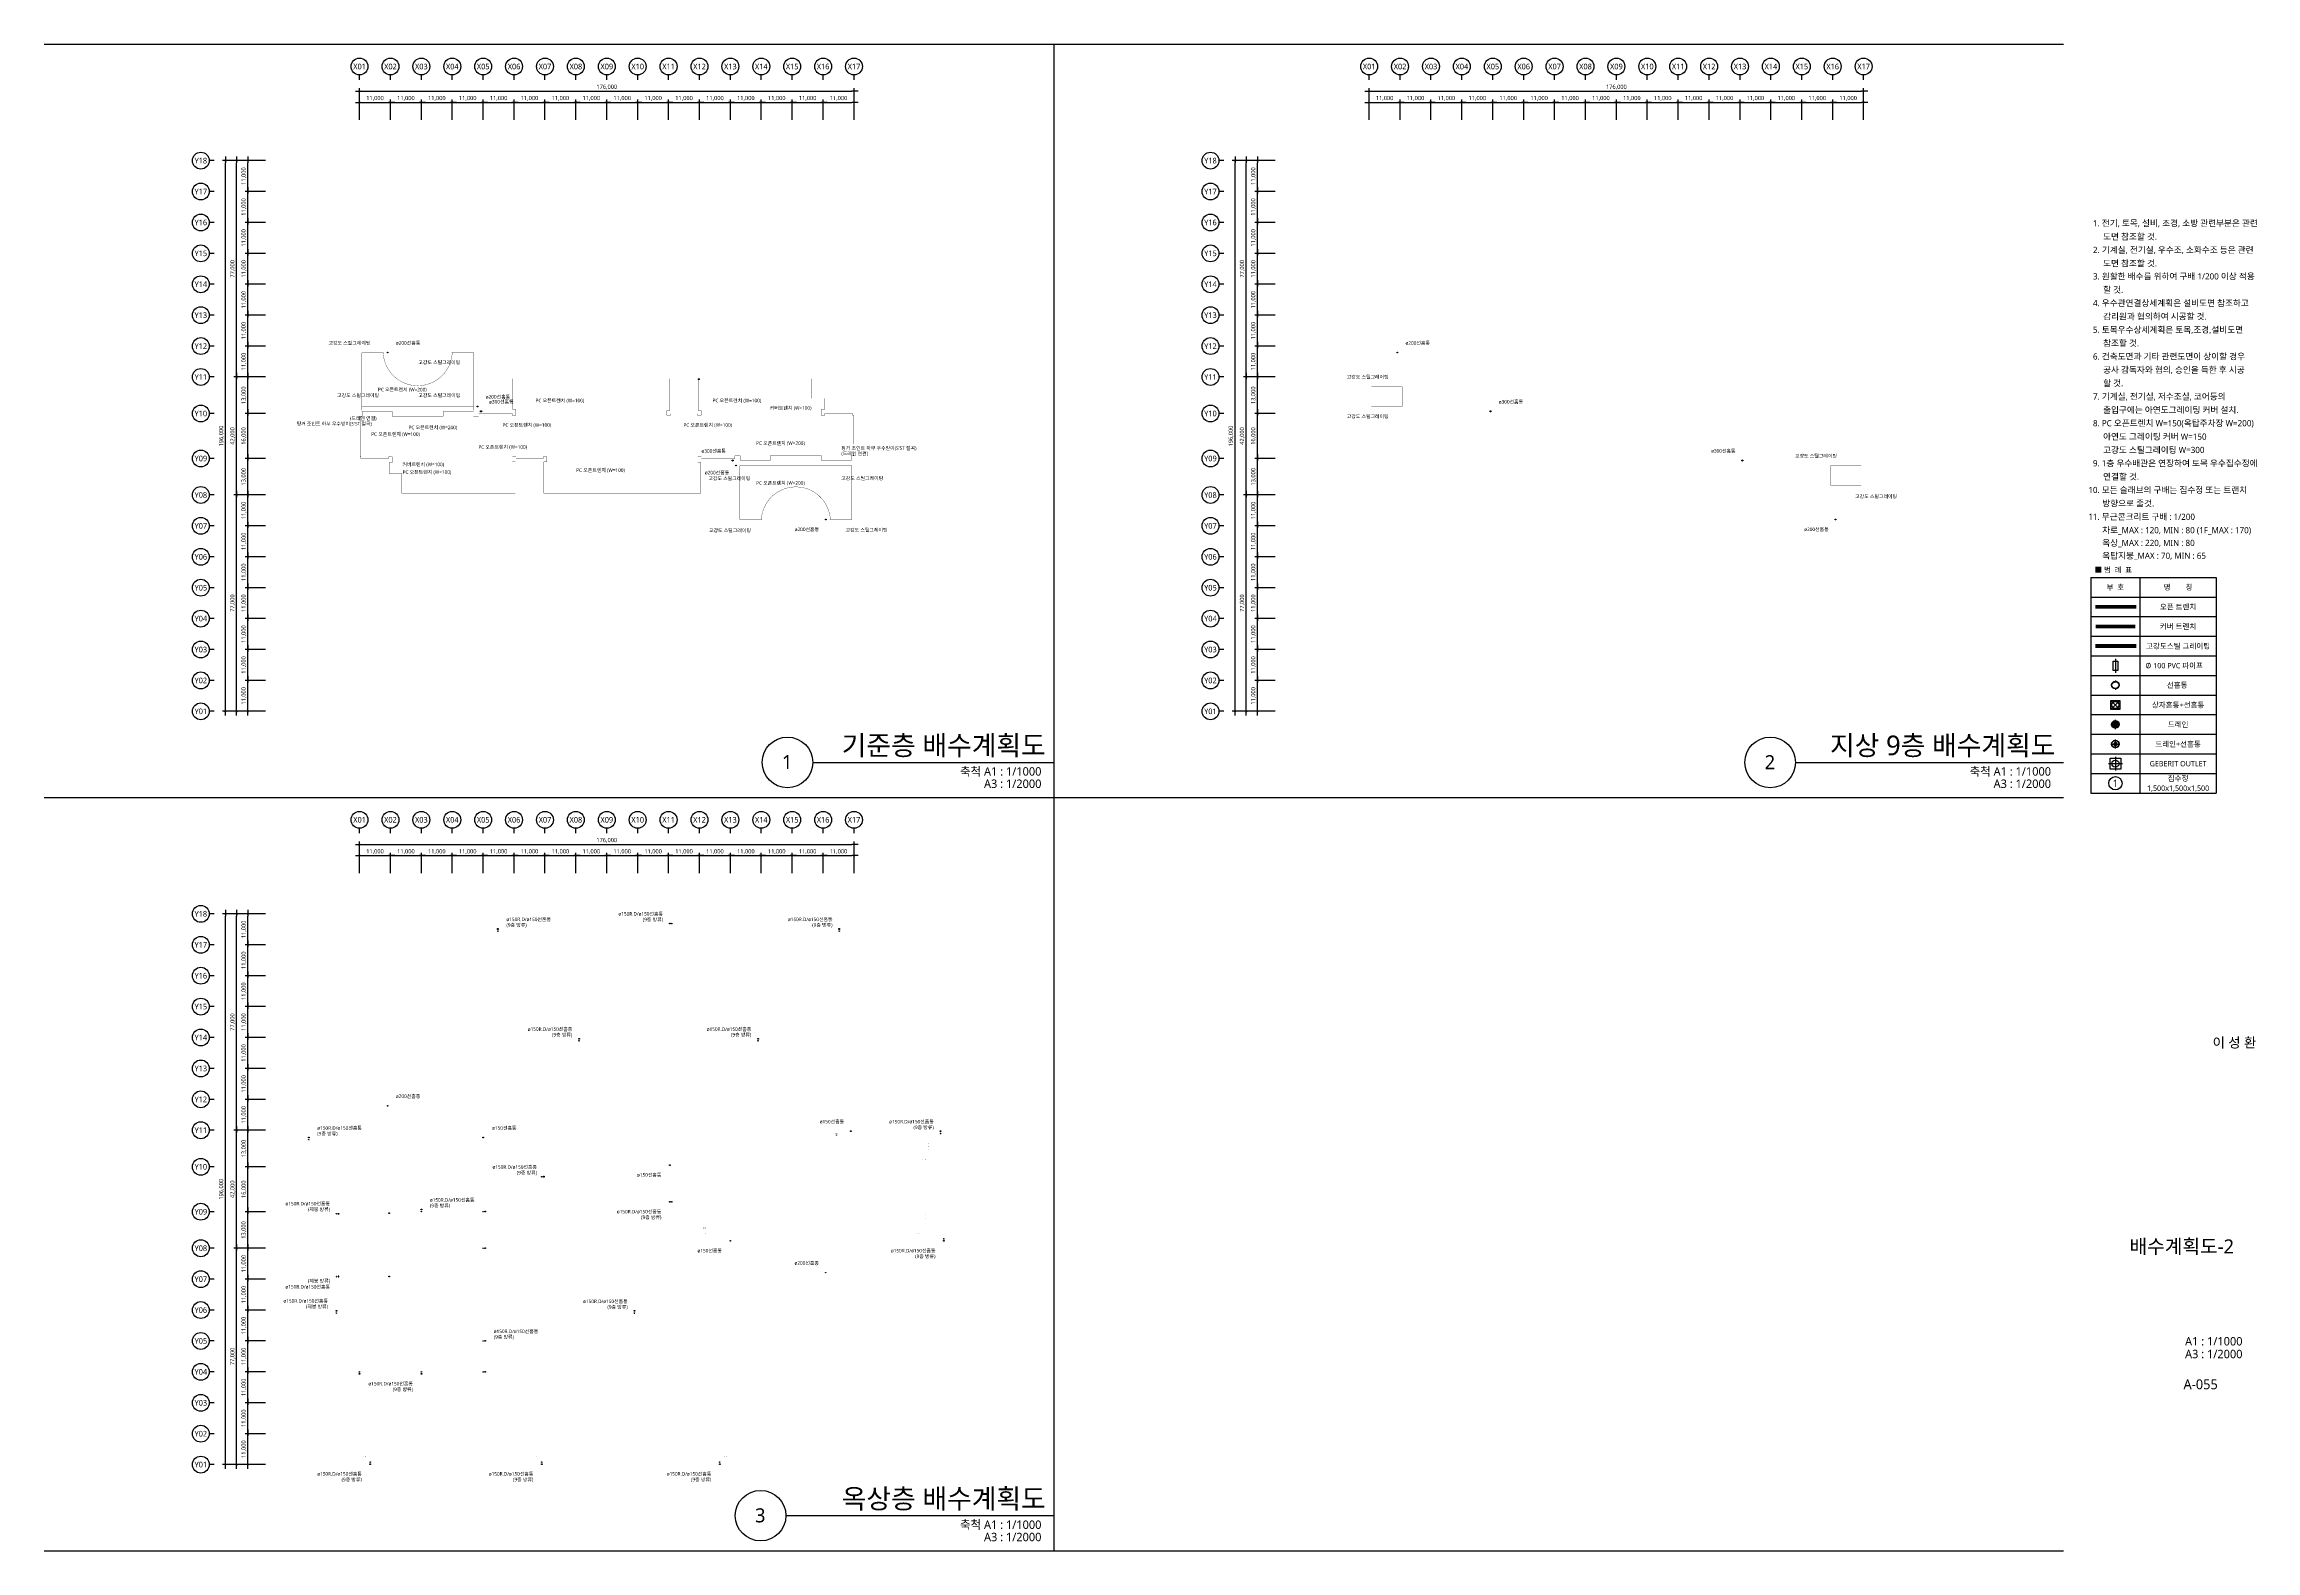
# Model space of a CAD drawing. Header units: millimetres. Extents: x 5104319 to 6731528, y 2502930 to 3039130.
# Drawn here: x 5944319 to 6731528, y 2502930 to 3039130 of the extents above; entities that cross this region are included whole.
import ezdxf
from ezdxf.enums import TextEntityAlignment as Align

# ---------------------------------------------------------------- set-up
doc = ezdxf.new("R2010")
doc.units = ezdxf.units.MM
doc.header["$PDMODE"] = 1
for name, pattern in [('CENTER2', [28.575, 19.05, -3.175, 3.175, -3.175]), ('DIVIDE2', [15.875, 6.35, -3.175, 0, -3.175, 0, -3.175]), ('HID', [2.3, 1.5, -0.8])]:
    doc.linetypes.add(name, pattern=pattern)
doc.layers.get('Defpoints').update_dxf_attribs({"color": 140})
for name, color, linetype in [('0-아연도 그레이팅 커버', 6, 'DIVIDE2'), ('0-오픈트랜치', 2, 'HID'), ('ARCH', 8, 'Continuous'), ('D-1', 6, 'Continuous'), ('D-2', 6, 'Continuous'), ('D-3', 6, 'Continuous'), ('SYM', 253, 'Continuous')]:
    doc.layers.add(name, color=color, linetype=linetype)
for name, color, linetype, lineweight in [('A-AXIS-BUBL', 7, 'Continuous', 25), ('A-BORD-TEXT', 3, 'Continuous', 25), ('A-DIMS', 7, 'Continuous', 25), ('A-MKXS-TEXT1', 3, 'Continuous', 25), ('A-XXXX-SYMB', 7, 'Continuous', 25), ('A-XXXX-TXT1', 3, 'Continuous', 25), ('A-XXXX-TXT2', 3, 'Continuous', 25)]:
    doc.layers.add(name, color=color, linetype=linetype, lineweight=lineweight)
doc.styles.add('HY울릉도L', font='')
doc.styles.add('맑은 고딕', font='malgun.ttf')
doc.styles.add('맑은고딕', font='malgun.ttf')
doc.styles.get('HY울릉도L').set_extended_font_data('HYwulM')
doc.dimstyles.new('CDIM', dxfattribs={"dimtxt": 3, "dimasz": 1.5, "dimexe": 2, "dimexo": 1, "dimgap": 1, "dimtad": 1, "dimdec": 0, "dimrnd": 0.5, "dimzin": 0, "dimdsep": 32, "dimlunit": 6, "dimtxsty": 'HY울릉도L', "dimblk1": '_CIDOT', "dimblk2": '_CIDOT', "dimsah": 1, "dimcen": 5.5, "dimclrd": 2, "dimclre": 2, "dimclrt": 7, "dimadec": 0, "dimazin": 0, "dimtfac": 1, "dimtdec": 0, "dimtix": 1, "dimtmove": 2, "dimatfit": 1, "dimldrblk": '_CIDOT', "dimfxl": 1, "dimtolj": 1, "dimtzin": 0, "dimlwd": -1, "dimarcsym": 0})

# ---------------------------------------------------------------- blocks, each defined once
blk = doc.blocks.new('_CIDOT')
at = {"color": 0, "linetype": 'ByBlock'}
blk.add_line((2, 0), (-1, 0), dxfattribs=at)
at = {"color": 0, "linetype": 'ByBlock', "const_width": 0.5}
blk.add_lwpolyline([(-0.25, 0, 1), (0.25, 0, 1)], format="xyb", close=True, dxfattribs=at)
blk = doc.blocks.new('*D9')
at = {"layer": 'A-DIMS', "lineweight": -2, "transparency": 16777216}
for p, q in [((93193, 67121), (85943, 67121)), ((93193, 56121), (85943, 56121))]:
    blk.add_line(p, q, dxfattribs=at)
at = {"layer": 'A-DIMS', "transparency": 16777216}
blk.add_line((86943, 56871), (86943, 66371), dxfattribs=at)
at = {"layer": 'Defpoints', "color": 0, "transparency": 16777216}
for p in [(86943, 67121), (93693, 67121), (93693, 56121)]:
    blk.add_point(p, dxfattribs=at)
at = {"layer": 'A-DIMS', "transparency": 16777216, "xscale": 750, "yscale": 750, "zscale": 750}
for p, rotation in [((86943, 67121), 90), ((86943, 56121), 270)]:
    blk.add_blockref('_CIDOT', p, dxfattribs=dict(at, rotation=rotation))
at = {"layer": 'A-DIMS', "color": 3, "transparency": 16777216, "insert": (85538, 61621), "char_height": 1500, "attachment_point": 5, "rotation": 90, "style": '맑은고딕'}
blk.add_mtext('\\A1;11,000', dxfattribs=at)
blk = doc.blocks.new('*D10')
at = {"layer": 'A-DIMS', "lineweight": -2, "transparency": 16777216}
for p, q in [((93193, 78121), (85943, 78121)), ((93193, 67121), (85943, 67121))]:
    blk.add_line(p, q, dxfattribs=at)
at = {"layer": 'A-DIMS', "transparency": 16777216}
blk.add_line((86943, 67871), (86943, 77371), dxfattribs=at)
at = {"layer": 'Defpoints', "color": 0, "transparency": 16777216}
for p in [(86943, 78121), (93693, 78121), (93693, 67121)]:
    blk.add_point(p, dxfattribs=at)
at = {"layer": 'A-DIMS', "transparency": 16777216, "xscale": 750, "yscale": 750, "zscale": 750}
for p, rotation in [((86943, 78121), 90), ((86943, 67121), 270)]:
    blk.add_blockref('_CIDOT', p, dxfattribs=dict(at, rotation=rotation))
at = {"layer": 'A-DIMS', "color": 3, "transparency": 16777216, "insert": (85538, 72621), "char_height": 1500, "attachment_point": 5, "rotation": 90, "style": '맑은고딕'}
blk.add_mtext('\\A1;11,000', dxfattribs=at)
blk = doc.blocks.new('*D11')
at = {"layer": 'A-DIMS', "lineweight": -2, "transparency": 16777216}
for p, q in [((93193, 89121), (85943, 89121)), ((93193, 78121), (85943, 78121))]:
    blk.add_line(p, q, dxfattribs=at)
at = {"layer": 'A-DIMS', "transparency": 16777216}
blk.add_line((86943, 78871), (86943, 88371), dxfattribs=at)
at = {"layer": 'Defpoints', "color": 0, "transparency": 16777216}
for p in [(86943, 89121), (93693, 89121), (93693, 78121)]:
    blk.add_point(p, dxfattribs=at)
at = {"layer": 'A-DIMS', "transparency": 16777216, "xscale": 750, "yscale": 750, "zscale": 750}
for p, rotation in [((86943, 89121), 90), ((86943, 78121), 270)]:
    blk.add_blockref('_CIDOT', p, dxfattribs=dict(at, rotation=rotation))
at = {"layer": 'A-DIMS', "color": 3, "transparency": 16777216, "insert": (85538, 83621), "char_height": 1500, "attachment_point": 5, "rotation": 90, "style": '맑은고딕'}
blk.add_mtext('\\A1;11,000', dxfattribs=at)
blk = doc.blocks.new('*D12')
at = {"layer": 'A-DIMS', "lineweight": -2, "transparency": 16777216}
for p, q in [((93193, 100121), (85943, 100121)), ((93193, 89121), (85943, 89121))]:
    blk.add_line(p, q, dxfattribs=at)
at = {"layer": 'A-DIMS', "transparency": 16777216}
blk.add_line((86943, 89871), (86943, 99371), dxfattribs=at)
at = {"layer": 'Defpoints', "color": 0, "transparency": 16777216}
for p in [(86943, 100121), (93693, 100121), (93693, 89121)]:
    blk.add_point(p, dxfattribs=at)
at = {"layer": 'A-DIMS', "transparency": 16777216, "xscale": 750, "yscale": 750, "zscale": 750}
for p, rotation in [((86943, 100121), 90), ((86943, 89121), 270)]:
    blk.add_blockref('_CIDOT', p, dxfattribs=dict(at, rotation=rotation))
at = {"layer": 'A-DIMS', "color": 3, "transparency": 16777216, "insert": (85538, 94621), "char_height": 1500, "attachment_point": 5, "rotation": 90, "style": '맑은고딕'}
blk.add_mtext('\\A1;11,000', dxfattribs=at)
blk = doc.blocks.new('*D13')
at = {"layer": 'A-DIMS', "lineweight": -2, "transparency": 16777216}
for p, q in [((93193, 111121), (85943, 111121)), ((93193, 100121), (85943, 100121))]:
    blk.add_line(p, q, dxfattribs=at)
at = {"layer": 'A-DIMS', "transparency": 16777216}
blk.add_line((86943, 100871), (86943, 110371), dxfattribs=at)
at = {"layer": 'Defpoints', "color": 0, "transparency": 16777216}
for p in [(86943, 111121), (93693, 111121), (93693, 100121)]:
    blk.add_point(p, dxfattribs=at)
at = {"layer": 'A-DIMS', "transparency": 16777216, "xscale": 750, "yscale": 750, "zscale": 750}
for p, rotation in [((86943, 111121), 90), ((86943, 100121), 270)]:
    blk.add_blockref('_CIDOT', p, dxfattribs=dict(at, rotation=rotation))
at = {"layer": 'A-DIMS', "color": 3, "transparency": 16777216, "insert": (85538, 105621), "char_height": 1500, "attachment_point": 5, "rotation": 90, "style": '맑은고딕'}
blk.add_mtext('\\A1;11,000', dxfattribs=at)
blk = doc.blocks.new('*D14')
at = {"layer": 'A-DIMS', "lineweight": -2, "transparency": 16777216}
for p, q in [((93193, 122121), (85943, 122121)), ((93193, 111121), (85943, 111121))]:
    blk.add_line(p, q, dxfattribs=at)
at = {"layer": 'A-DIMS', "transparency": 16777216}
blk.add_line((86943, 111871), (86943, 121371), dxfattribs=at)
at = {"layer": 'Defpoints', "color": 0, "transparency": 16777216}
for p in [(86943, 122121), (93693, 122121), (93693, 111121)]:
    blk.add_point(p, dxfattribs=at)
at = {"layer": 'A-DIMS', "transparency": 16777216, "xscale": 750, "yscale": 750, "zscale": 750}
for p, rotation in [((86943, 122121), 90), ((86943, 111121), 270)]:
    blk.add_blockref('_CIDOT', p, dxfattribs=dict(at, rotation=rotation))
at = {"layer": 'A-DIMS', "color": 3, "transparency": 16777216, "insert": (85538, 116621), "char_height": 1500, "attachment_point": 5, "rotation": 90, "style": '맑은고딕'}
blk.add_mtext('\\A1;11,000', dxfattribs=at)
blk = doc.blocks.new('*D15')
at = {"layer": 'A-DIMS', "lineweight": -2, "transparency": 16777216}
for p, q in [((93193, 135121), (85943, 135121)), ((93193, 122121), (85943, 122121))]:
    blk.add_line(p, q, dxfattribs=at)
at = {"layer": 'A-DIMS', "transparency": 16777216}
blk.add_line((86943, 122871), (86943, 134371), dxfattribs=at)
at = {"layer": 'Defpoints', "color": 0, "transparency": 16777216}
for p in [(86943, 135121), (93693, 135121), (93693, 122121)]:
    blk.add_point(p, dxfattribs=at)
at = {"layer": 'A-DIMS', "transparency": 16777216, "xscale": 750, "yscale": 750, "zscale": 750}
for p, rotation in [((86943, 135121), 90), ((86943, 122121), 270)]:
    blk.add_blockref('_CIDOT', p, dxfattribs=dict(at, rotation=rotation))
at = {"layer": 'A-DIMS', "color": 3, "transparency": 16777216, "insert": (85538, 128621), "char_height": 1500, "attachment_point": 5, "rotation": 90, "style": '맑은고딕'}
blk.add_mtext('\\A1;13,000', dxfattribs=at)
blk = doc.blocks.new('*D16')
at = {"layer": 'A-DIMS', "lineweight": -2, "transparency": 16777216}
for p, q in [((93193, 151121), (85943, 151121)), ((93193, 135121), (85943, 135121))]:
    blk.add_line(p, q, dxfattribs=at)
at = {"layer": 'A-DIMS', "transparency": 16777216}
blk.add_line((86943, 135871), (86943, 150371), dxfattribs=at)
at = {"layer": 'Defpoints', "color": 0, "transparency": 16777216}
for p in [(86943, 151121), (93693, 151121), (93693, 135121)]:
    blk.add_point(p, dxfattribs=at)
at = {"layer": 'A-DIMS', "transparency": 16777216, "xscale": 750, "yscale": 750, "zscale": 750}
for p, rotation in [((86943, 151121), 90), ((86943, 135121), 270)]:
    blk.add_blockref('_CIDOT', p, dxfattribs=dict(at, rotation=rotation))
at = {"layer": 'A-DIMS', "color": 3, "transparency": 16777216, "insert": (85538, 143121), "char_height": 1500, "attachment_point": 5, "rotation": 90, "style": '맑은고딕'}
blk.add_mtext('\\A1;16,000', dxfattribs=at)
blk = doc.blocks.new('*D17')
at = {"layer": 'A-DIMS', "lineweight": -2, "transparency": 16777216}
for p, q in [((93193, 164121), (85943, 164121)), ((93193, 151121), (85943, 151121))]:
    blk.add_line(p, q, dxfattribs=at)
at = {"layer": 'A-DIMS', "transparency": 16777216}
blk.add_line((86943, 151871), (86943, 163371), dxfattribs=at)
at = {"layer": 'Defpoints', "color": 0, "transparency": 16777216}
for p in [(86943, 164121), (93693, 164121), (93693, 151121)]:
    blk.add_point(p, dxfattribs=at)
at = {"layer": 'A-DIMS', "transparency": 16777216, "xscale": 750, "yscale": 750, "zscale": 750}
for p, rotation in [((86943, 164121), 90), ((86943, 151121), 270)]:
    blk.add_blockref('_CIDOT', p, dxfattribs=dict(at, rotation=rotation))
at = {"layer": 'A-DIMS', "color": 3, "transparency": 16777216, "insert": (85538, 157621), "char_height": 1500, "attachment_point": 5, "rotation": 90, "style": '맑은고딕'}
blk.add_mtext('\\A1;13,000', dxfattribs=at)
blk = doc.blocks.new('*D18')
at = {"layer": 'A-DIMS', "lineweight": -2, "transparency": 16777216}
for p, q in [((93193, 175121), (85943, 175121)), ((93193, 164121), (85943, 164121))]:
    blk.add_line(p, q, dxfattribs=at)
at = {"layer": 'A-DIMS', "transparency": 16777216}
blk.add_line((86943, 164871), (86943, 174371), dxfattribs=at)
at = {"layer": 'Defpoints', "color": 0, "transparency": 16777216}
for p in [(86943, 175121), (93693, 175121), (93693, 164121)]:
    blk.add_point(p, dxfattribs=at)
at = {"layer": 'A-DIMS', "transparency": 16777216, "xscale": 750, "yscale": 750, "zscale": 750}
for p, rotation in [((86943, 175121), 90), ((86943, 164121), 270)]:
    blk.add_blockref('_CIDOT', p, dxfattribs=dict(at, rotation=rotation))
at = {"layer": 'A-DIMS', "color": 3, "transparency": 16777216, "insert": (85538, 169621), "char_height": 1500, "attachment_point": 5, "rotation": 90, "style": '맑은고딕'}
blk.add_mtext('\\A1;11,000', dxfattribs=at)
blk = doc.blocks.new('*D19')
at = {"layer": 'A-DIMS', "lineweight": -2, "transparency": 16777216}
for p, q in [((93193, 186121), (85943, 186121)), ((93193, 175121), (85943, 175121))]:
    blk.add_line(p, q, dxfattribs=at)
at = {"layer": 'A-DIMS', "transparency": 16777216}
blk.add_line((86943, 175871), (86943, 185371), dxfattribs=at)
at = {"layer": 'Defpoints', "color": 0, "transparency": 16777216}
for p in [(86943, 186121), (93693, 186121), (93693, 175121)]:
    blk.add_point(p, dxfattribs=at)
at = {"layer": 'A-DIMS', "transparency": 16777216, "xscale": 750, "yscale": 750, "zscale": 750}
for p, rotation in [((86943, 186121), 90), ((86943, 175121), 270)]:
    blk.add_blockref('_CIDOT', p, dxfattribs=dict(at, rotation=rotation))
at = {"layer": 'A-DIMS', "color": 3, "transparency": 16777216, "insert": (85538, 180621), "char_height": 1500, "attachment_point": 5, "rotation": 90, "style": '맑은고딕'}
blk.add_mtext('\\A1;11,000', dxfattribs=at)
blk = doc.blocks.new('*D20')
at = {"layer": 'A-DIMS', "lineweight": -2, "transparency": 16777216}
for p, q in [((93193, 197121), (85943, 197121)), ((93193, 186121), (85943, 186121))]:
    blk.add_line(p, q, dxfattribs=at)
at = {"layer": 'A-DIMS', "transparency": 16777216}
blk.add_line((86943, 186871), (86943, 196371), dxfattribs=at)
at = {"layer": 'Defpoints', "color": 0, "transparency": 16777216}
for p in [(86943, 197121), (93693, 197121), (93693, 186121)]:
    blk.add_point(p, dxfattribs=at)
at = {"layer": 'A-DIMS', "transparency": 16777216, "xscale": 750, "yscale": 750, "zscale": 750}
for p, rotation in [((86943, 197121), 90), ((86943, 186121), 270)]:
    blk.add_blockref('_CIDOT', p, dxfattribs=dict(at, rotation=rotation))
at = {"layer": 'A-DIMS', "color": 3, "transparency": 16777216, "insert": (85538, 191621), "char_height": 1500, "attachment_point": 5, "rotation": 90, "style": '맑은고딕'}
blk.add_mtext('\\A1;11,000', dxfattribs=at)
blk = doc.blocks.new('*D21')
at = {"layer": 'A-DIMS', "lineweight": -2, "transparency": 16777216}
for p, q in [((93193, 208121), (85943, 208121)), ((93193, 197121), (85943, 197121))]:
    blk.add_line(p, q, dxfattribs=at)
at = {"layer": 'A-DIMS', "transparency": 16777216}
blk.add_line((86943, 197871), (86943, 207371), dxfattribs=at)
at = {"layer": 'Defpoints', "color": 0, "transparency": 16777216}
for p in [(86943, 208121), (93693, 208121), (93693, 197121)]:
    blk.add_point(p, dxfattribs=at)
at = {"layer": 'A-DIMS', "transparency": 16777216, "xscale": 750, "yscale": 750, "zscale": 750}
for p, rotation in [((86943, 208121), 90), ((86943, 197121), 270)]:
    blk.add_blockref('_CIDOT', p, dxfattribs=dict(at, rotation=rotation))
at = {"layer": 'A-DIMS', "color": 3, "transparency": 16777216, "insert": (85538, 202621), "char_height": 1500, "attachment_point": 5, "rotation": 90, "style": '맑은고딕'}
blk.add_mtext('\\A1;11,000', dxfattribs=at)
blk = doc.blocks.new('*D22')
at = {"layer": 'A-DIMS', "lineweight": -2, "transparency": 16777216}
for p, q in [((93193, 219121), (85943, 219121)), ((93193, 208121), (85943, 208121))]:
    blk.add_line(p, q, dxfattribs=at)
at = {"layer": 'A-DIMS', "transparency": 16777216}
blk.add_line((86943, 208871), (86943, 218371), dxfattribs=at)
at = {"layer": 'Defpoints', "color": 0, "transparency": 16777216}
for p in [(86943, 219121), (93693, 219121), (93693, 208121)]:
    blk.add_point(p, dxfattribs=at)
at = {"layer": 'A-DIMS', "transparency": 16777216, "xscale": 750, "yscale": 750, "zscale": 750}
for p, rotation in [((86943, 219121), 90), ((86943, 208121), 270)]:
    blk.add_blockref('_CIDOT', p, dxfattribs=dict(at, rotation=rotation))
at = {"layer": 'A-DIMS', "color": 3, "transparency": 16777216, "insert": (85538, 213621), "char_height": 1500, "attachment_point": 5, "rotation": 90, "style": '맑은고딕'}
blk.add_mtext('\\A1;11,000', dxfattribs=at)
blk = doc.blocks.new('*D23')
at = {"layer": 'A-DIMS', "lineweight": -2, "transparency": 16777216}
for p, q in [((93193, 230121), (85943, 230121)), ((93193, 219121), (85943, 219121))]:
    blk.add_line(p, q, dxfattribs=at)
at = {"layer": 'A-DIMS', "transparency": 16777216}
blk.add_line((86943, 219871), (86943, 229371), dxfattribs=at)
at = {"layer": 'Defpoints', "color": 0, "transparency": 16777216}
for p in [(86943, 230121), (93693, 230121), (93693, 219121)]:
    blk.add_point(p, dxfattribs=at)
at = {"layer": 'A-DIMS', "transparency": 16777216, "xscale": 750, "yscale": 750, "zscale": 750}
for p, rotation in [((86943, 230121), 90), ((86943, 219121), 270)]:
    blk.add_blockref('_CIDOT', p, dxfattribs=dict(at, rotation=rotation))
at = {"layer": 'A-DIMS', "color": 3, "transparency": 16777216, "insert": (85538, 224621), "char_height": 1500, "attachment_point": 5, "rotation": 90, "style": '맑은고딕'}
blk.add_mtext('\\A1;11,000', dxfattribs=at)
blk = doc.blocks.new('*D24')
at = {"layer": 'A-DIMS', "lineweight": -2, "transparency": 16777216}
for p, q in [((93193, 241121), (85943, 241121)), ((93193, 230121), (85943, 230121))]:
    blk.add_line(p, q, dxfattribs=at)
at = {"layer": 'A-DIMS', "transparency": 16777216}
blk.add_line((86943, 230871), (86943, 240371), dxfattribs=at)
at = {"layer": 'Defpoints', "color": 0, "transparency": 16777216}
for p in [(86943, 241121), (93693, 241121), (93693, 230121)]:
    blk.add_point(p, dxfattribs=at)
at = {"layer": 'A-DIMS', "transparency": 16777216, "xscale": 750, "yscale": 750, "zscale": 750}
for p, rotation in [((86943, 241121), 90), ((86943, 230121), 270)]:
    blk.add_blockref('_CIDOT', p, dxfattribs=dict(at, rotation=rotation))
at = {"layer": 'A-DIMS', "color": 3, "transparency": 16777216, "insert": (85538, 235621), "char_height": 1500, "attachment_point": 5, "rotation": 90, "style": '맑은고딕'}
blk.add_mtext('\\A1;11,000', dxfattribs=at)
blk = doc.blocks.new('*D25')
at = {"layer": 'A-DIMS', "lineweight": -2, "transparency": 16777216}
for p, q in [((93193, 122121), (81943, 122121)), ((93193, 45121), (81943, 45121))]:
    blk.add_line(p, q, dxfattribs=at)
at = {"layer": 'A-DIMS', "transparency": 16777216}
blk.add_line((82943, 45871), (82943, 121371), dxfattribs=at)
at = {"layer": 'Defpoints', "color": 0, "transparency": 16777216}
for p in [(82943, 122121), (93693, 122121), (93693, 45121)]:
    blk.add_point(p, dxfattribs=at)
at = {"layer": 'A-DIMS', "transparency": 16777216, "xscale": 750, "yscale": 750, "zscale": 750}
for p, rotation in [((82943, 122121), 90), ((82943, 45121), 270)]:
    blk.add_blockref('_CIDOT', p, dxfattribs=dict(at, rotation=rotation))
at = {"layer": 'A-DIMS', "color": 3, "transparency": 16777216, "insert": (81542, 83621), "char_height": 1500, "attachment_point": 5, "rotation": 90, "style": '맑은고딕'}
blk.add_mtext('\\A1;77,000', dxfattribs=at)
blk = doc.blocks.new('*D26')
at = {"layer": 'A-DIMS', "lineweight": -2, "transparency": 16777216}
for p, q in [((93193, 241121), (77943, 241121)), ((93193, 45121), (77943, 45121))]:
    blk.add_line(p, q, dxfattribs=at)
at = {"layer": 'A-DIMS', "transparency": 16777216}
blk.add_line((78943, 45871), (78943, 240371), dxfattribs=at)
at = {"layer": 'Defpoints', "color": 0, "transparency": 16777216}
for p in [(78943, 241121), (93693, 241121), (93693, 45121)]:
    blk.add_point(p, dxfattribs=at)
at = {"layer": 'A-DIMS', "transparency": 16777216, "xscale": 750, "yscale": 750, "zscale": 750}
for p, rotation in [((78943, 241121), 90), ((78943, 45121), 270)]:
    blk.add_blockref('_CIDOT', p, dxfattribs=dict(at, rotation=rotation))
at = {"layer": 'A-DIMS', "color": 3, "transparency": 16777216, "insert": (77538, 143121), "char_height": 1500, "attachment_point": 5, "rotation": 90, "style": '맑은고딕'}
blk.add_mtext('\\A1;196,000', dxfattribs=at)
blk = doc.blocks.new('*D27')
at = {"layer": 'A-DIMS', "lineweight": -2, "transparency": 16777216}
for p, q in [((93193, 56121), (85943, 56121)), ((93193, 45121), (85943, 45121))]:
    blk.add_line(p, q, dxfattribs=at)
at = {"layer": 'A-DIMS', "transparency": 16777216}
blk.add_line((86943, 45871), (86943, 55371), dxfattribs=at)
at = {"layer": 'Defpoints', "color": 0, "transparency": 16777216}
for p in [(86943, 56121), (93693, 56121), (93693, 45121)]:
    blk.add_point(p, dxfattribs=at)
at = {"layer": 'A-DIMS', "transparency": 16777216, "xscale": 750, "yscale": 750, "zscale": 750}
for p, rotation in [((86943, 56121), 90), ((86943, 45121), 270)]:
    blk.add_blockref('_CIDOT', p, dxfattribs=dict(at, rotation=rotation))
at = {"layer": 'A-DIMS', "color": 3, "transparency": 16777216, "insert": (85538, 50621), "char_height": 1500, "attachment_point": 5, "rotation": 90, "style": '맑은고딕'}
blk.add_mtext('\\A1;11,000', dxfattribs=at)
blk = doc.blocks.new('*D28')
at = {"layer": 'A-DIMS', "lineweight": -2, "transparency": 16777216}
for p, q in [((93193, 164121), (81943, 164121)), ((93193, 122121), (81943, 122121))]:
    blk.add_line(p, q, dxfattribs=at)
at = {"layer": 'A-DIMS', "transparency": 16777216}
blk.add_line((82943, 122871), (82943, 163371), dxfattribs=at)
at = {"layer": 'Defpoints', "color": 0, "transparency": 16777216}
for p in [(82943, 164121), (93693, 164121), (93693, 122121)]:
    blk.add_point(p, dxfattribs=at)
at = {"layer": 'A-DIMS', "transparency": 16777216, "xscale": 750, "yscale": 750, "zscale": 750}
for p, rotation in [((82943, 164121), 90), ((82943, 122121), 270)]:
    blk.add_blockref('_CIDOT', p, dxfattribs=dict(at, rotation=rotation))
at = {"layer": 'A-DIMS', "color": 3, "transparency": 16777216, "insert": (81542, 143121), "char_height": 1500, "attachment_point": 5, "rotation": 90, "style": '맑은고딕'}
blk.add_mtext('\\A1;42,000', dxfattribs=at)
blk = doc.blocks.new('*D29')
at = {"layer": 'A-DIMS', "lineweight": -2, "transparency": 16777216}
for p, q in [((93193, 241121), (81943, 241121)), ((93193, 164121), (81943, 164121))]:
    blk.add_line(p, q, dxfattribs=at)
at = {"layer": 'A-DIMS', "transparency": 16777216}
blk.add_line((82943, 164871), (82943, 240371), dxfattribs=at)
at = {"layer": 'Defpoints', "color": 0, "transparency": 16777216}
for p in [(82943, 241121), (93693, 241121), (93693, 164121)]:
    blk.add_point(p, dxfattribs=at)
at = {"layer": 'A-DIMS', "transparency": 16777216, "xscale": 750, "yscale": 750, "zscale": 750}
for p, rotation in [((82943, 241121), 90), ((82943, 164121), 270)]:
    blk.add_blockref('_CIDOT', p, dxfattribs=dict(at, rotation=rotation))
at = {"layer": 'A-DIMS', "color": 3, "transparency": 16777216, "insert": (81542, 202621), "char_height": 1500, "attachment_point": 5, "rotation": 90, "style": '맑은고딕'}
blk.add_mtext('\\A1;77,000', dxfattribs=at)
blk = doc.blocks.new('*D30')
at = {"layer": 'A-DIMS', "lineweight": -2, "transparency": 16777216}
for p, q in [((148693, 255621), (148693, 262871)), ((159693, 255621), (159693, 262871))]:
    blk.add_line(p, q, dxfattribs=at)
at = {"layer": 'A-DIMS', "transparency": 16777216}
blk.add_line((149443, 261871), (158943, 261871), dxfattribs=at)
at = {"layer": 'Defpoints', "color": 0, "transparency": 16777216}
for p in [(159693, 261871), (148693, 255121), (159693, 255121)]:
    blk.add_point(p, dxfattribs=at)
at = {"layer": 'A-DIMS', "transparency": 16777216, "xscale": 750, "yscale": 750, "zscale": 750, "rotation": 180}
blk.add_blockref('_CIDOT', (148693, 261871), dxfattribs=at)
at = {"layer": 'A-DIMS', "transparency": 16777216, "xscale": 750, "yscale": 750, "zscale": 750}
blk.add_blockref('_CIDOT', (159693, 261871), dxfattribs=at)
at = {"layer": 'A-DIMS', "color": 3, "transparency": 16777216, "insert": (154193, 263275), "char_height": 1500, "attachment_point": 5, "style": '맑은고딕'}
blk.add_mtext('\\A1;11,000', dxfattribs=at)
blk = doc.blocks.new('*D31')
at = {"layer": 'A-DIMS', "lineweight": -2, "transparency": 16777216}
for p, q in [((159693, 255621), (159693, 262871)), ((170693, 255621), (170693, 262871))]:
    blk.add_line(p, q, dxfattribs=at)
at = {"layer": 'A-DIMS', "transparency": 16777216}
blk.add_line((160443, 261871), (169943, 261871), dxfattribs=at)
at = {"layer": 'Defpoints', "color": 0, "transparency": 16777216}
for p in [(170693, 261871), (159693, 255121), (170693, 255121)]:
    blk.add_point(p, dxfattribs=at)
at = {"layer": 'A-DIMS', "transparency": 16777216, "xscale": 750, "yscale": 750, "zscale": 750, "rotation": 180}
blk.add_blockref('_CIDOT', (159693, 261871), dxfattribs=at)
at = {"layer": 'A-DIMS', "transparency": 16777216, "xscale": 750, "yscale": 750, "zscale": 750}
blk.add_blockref('_CIDOT', (170693, 261871), dxfattribs=at)
at = {"layer": 'A-DIMS', "color": 3, "transparency": 16777216, "insert": (165193, 263275), "char_height": 1500, "attachment_point": 5, "style": '맑은고딕'}
blk.add_mtext('\\A1;11,000', dxfattribs=at)
blk = doc.blocks.new('*D32')
at = {"layer": 'A-DIMS', "lineweight": -2, "transparency": 16777216}
for p, q in [((170693, 255621), (170693, 262871)), ((181693, 255621), (181693, 262871))]:
    blk.add_line(p, q, dxfattribs=at)
at = {"layer": 'A-DIMS', "transparency": 16777216}
blk.add_line((171443, 261871), (180943, 261871), dxfattribs=at)
at = {"layer": 'Defpoints', "color": 0, "transparency": 16777216}
for p in [(181693, 261871), (170693, 255121), (181693, 255121)]:
    blk.add_point(p, dxfattribs=at)
at = {"layer": 'A-DIMS', "transparency": 16777216, "xscale": 750, "yscale": 750, "zscale": 750, "rotation": 180}
blk.add_blockref('_CIDOT', (170693, 261871), dxfattribs=at)
at = {"layer": 'A-DIMS', "transparency": 16777216, "xscale": 750, "yscale": 750, "zscale": 750}
blk.add_blockref('_CIDOT', (181693, 261871), dxfattribs=at)
at = {"layer": 'A-DIMS', "color": 3, "transparency": 16777216, "insert": (176193, 263275), "char_height": 1500, "attachment_point": 5, "style": '맑은고딕'}
blk.add_mtext('\\A1;11,000', dxfattribs=at)
blk = doc.blocks.new('*D33')
at = {"layer": 'A-DIMS', "lineweight": -2, "transparency": 16777216}
for p, q in [((181693, 255621), (181693, 262871)), ((192693, 255621), (192693, 262871))]:
    blk.add_line(p, q, dxfattribs=at)
at = {"layer": 'A-DIMS', "transparency": 16777216}
blk.add_line((182443, 261871), (191943, 261871), dxfattribs=at)
at = {"layer": 'Defpoints', "color": 0, "transparency": 16777216}
for p in [(192693, 261871), (181693, 255121), (192693, 255121)]:
    blk.add_point(p, dxfattribs=at)
at = {"layer": 'A-DIMS', "transparency": 16777216, "xscale": 750, "yscale": 750, "zscale": 750, "rotation": 180}
blk.add_blockref('_CIDOT', (181693, 261871), dxfattribs=at)
at = {"layer": 'A-DIMS', "transparency": 16777216, "xscale": 750, "yscale": 750, "zscale": 750}
blk.add_blockref('_CIDOT', (192693, 261871), dxfattribs=at)
at = {"layer": 'A-DIMS', "color": 3, "transparency": 16777216, "insert": (187193, 263275), "char_height": 1500, "attachment_point": 5, "style": '맑은고딕'}
blk.add_mtext('\\A1;11,000', dxfattribs=at)
blk = doc.blocks.new('*D34')
at = {"layer": 'A-DIMS', "lineweight": -2, "transparency": 16777216}
for p, q in [((192693, 255621), (192693, 262871)), ((203693, 255621), (203693, 262871))]:
    blk.add_line(p, q, dxfattribs=at)
at = {"layer": 'A-DIMS', "transparency": 16777216}
blk.add_line((193443, 261871), (202943, 261871), dxfattribs=at)
at = {"layer": 'Defpoints', "color": 0, "transparency": 16777216}
for p in [(203693, 261871), (192693, 255121), (203693, 255121)]:
    blk.add_point(p, dxfattribs=at)
at = {"layer": 'A-DIMS', "transparency": 16777216, "xscale": 750, "yscale": 750, "zscale": 750, "rotation": 180}
blk.add_blockref('_CIDOT', (192693, 261871), dxfattribs=at)
at = {"layer": 'A-DIMS', "transparency": 16777216, "xscale": 750, "yscale": 750, "zscale": 750}
blk.add_blockref('_CIDOT', (203693, 261871), dxfattribs=at)
at = {"layer": 'A-DIMS', "color": 3, "transparency": 16777216, "insert": (198193, 263275), "char_height": 1500, "attachment_point": 5, "style": '맑은고딕'}
blk.add_mtext('\\A1;11,000', dxfattribs=at)
blk = doc.blocks.new('*D35')
at = {"layer": 'A-DIMS', "lineweight": -2, "transparency": 16777216}
for p, q in [((203693, 255621), (203693, 262871)), ((214693, 255621), (214693, 262871))]:
    blk.add_line(p, q, dxfattribs=at)
at = {"layer": 'A-DIMS', "transparency": 16777216}
blk.add_line((204443, 261871), (213943, 261871), dxfattribs=at)
at = {"layer": 'Defpoints', "color": 0, "transparency": 16777216}
for p in [(214693, 261871), (203693, 255121), (214693, 255121)]:
    blk.add_point(p, dxfattribs=at)
at = {"layer": 'A-DIMS', "transparency": 16777216, "xscale": 750, "yscale": 750, "zscale": 750, "rotation": 180}
blk.add_blockref('_CIDOT', (203693, 261871), dxfattribs=at)
at = {"layer": 'A-DIMS', "transparency": 16777216, "xscale": 750, "yscale": 750, "zscale": 750}
blk.add_blockref('_CIDOT', (214693, 261871), dxfattribs=at)
at = {"layer": 'A-DIMS', "color": 3, "transparency": 16777216, "insert": (209193, 263275), "char_height": 1500, "attachment_point": 5, "style": '맑은고딕'}
blk.add_mtext('\\A1;11,000', dxfattribs=at)
blk = doc.blocks.new('*D36')
at = {"layer": 'A-DIMS', "lineweight": -2, "transparency": 16777216}
for p, q in [((214693, 255621), (214693, 262871)), ((225693, 255621), (225693, 262871))]:
    blk.add_line(p, q, dxfattribs=at)
at = {"layer": 'A-DIMS', "transparency": 16777216}
blk.add_line((215443, 261871), (224943, 261871), dxfattribs=at)
at = {"layer": 'Defpoints', "color": 0, "transparency": 16777216}
for p in [(225693, 261871), (214693, 255121), (225693, 255121)]:
    blk.add_point(p, dxfattribs=at)
at = {"layer": 'A-DIMS', "transparency": 16777216, "xscale": 750, "yscale": 750, "zscale": 750, "rotation": 180}
blk.add_blockref('_CIDOT', (214693, 261871), dxfattribs=at)
at = {"layer": 'A-DIMS', "transparency": 16777216, "xscale": 750, "yscale": 750, "zscale": 750}
blk.add_blockref('_CIDOT', (225693, 261871), dxfattribs=at)
at = {"layer": 'A-DIMS', "color": 3, "transparency": 16777216, "insert": (220193, 263275), "char_height": 1500, "attachment_point": 5, "style": '맑은고딕'}
blk.add_mtext('\\A1;11,000', dxfattribs=at)
blk = doc.blocks.new('*D37')
at = {"layer": 'A-DIMS', "lineweight": -2, "transparency": 16777216}
for p, q in [((225693, 255621), (225693, 262871)), ((236693, 255621), (236693, 262871))]:
    blk.add_line(p, q, dxfattribs=at)
at = {"layer": 'A-DIMS', "transparency": 16777216}
blk.add_line((226443, 261871), (235943, 261871), dxfattribs=at)
at = {"layer": 'Defpoints', "color": 0, "transparency": 16777216}
for p in [(236693, 261871), (225693, 255121), (236693, 255121)]:
    blk.add_point(p, dxfattribs=at)
at = {"layer": 'A-DIMS', "transparency": 16777216, "xscale": 750, "yscale": 750, "zscale": 750, "rotation": 180}
blk.add_blockref('_CIDOT', (225693, 261871), dxfattribs=at)
at = {"layer": 'A-DIMS', "transparency": 16777216, "xscale": 750, "yscale": 750, "zscale": 750}
blk.add_blockref('_CIDOT', (236693, 261871), dxfattribs=at)
at = {"layer": 'A-DIMS', "color": 3, "transparency": 16777216, "insert": (231193, 263275), "char_height": 1500, "attachment_point": 5, "style": '맑은고딕'}
blk.add_mtext('\\A1;11,000', dxfattribs=at)
blk = doc.blocks.new('*D38')
at = {"layer": 'A-DIMS', "lineweight": -2, "transparency": 16777216}
for p, q in [((236693, 255621), (236693, 262871)), ((247693, 255621), (247693, 262871))]:
    blk.add_line(p, q, dxfattribs=at)
at = {"layer": 'A-DIMS', "transparency": 16777216}
blk.add_line((237443, 261871), (246943, 261871), dxfattribs=at)
at = {"layer": 'Defpoints', "color": 0, "transparency": 16777216}
for p in [(247693, 261871), (236693, 255121), (247693, 255121)]:
    blk.add_point(p, dxfattribs=at)
at = {"layer": 'A-DIMS', "transparency": 16777216, "xscale": 750, "yscale": 750, "zscale": 750, "rotation": 180}
blk.add_blockref('_CIDOT', (236693, 261871), dxfattribs=at)
at = {"layer": 'A-DIMS', "transparency": 16777216, "xscale": 750, "yscale": 750, "zscale": 750}
blk.add_blockref('_CIDOT', (247693, 261871), dxfattribs=at)
at = {"layer": 'A-DIMS', "color": 3, "transparency": 16777216, "insert": (242193, 263275), "char_height": 1500, "attachment_point": 5, "style": '맑은고딕'}
blk.add_mtext('\\A1;11,000', dxfattribs=at)
blk = doc.blocks.new('*D39')
at = {"layer": 'A-DIMS', "lineweight": -2, "transparency": 16777216}
for p, q in [((247693, 255621), (247693, 262871)), ((258693, 255621), (258693, 262871))]:
    blk.add_line(p, q, dxfattribs=at)
at = {"layer": 'A-DIMS', "transparency": 16777216}
blk.add_line((248443, 261871), (257943, 261871), dxfattribs=at)
at = {"layer": 'Defpoints', "color": 0, "transparency": 16777216}
for p in [(258693, 261871), (247693, 255121), (258693, 255121)]:
    blk.add_point(p, dxfattribs=at)
at = {"layer": 'A-DIMS', "transparency": 16777216, "xscale": 750, "yscale": 750, "zscale": 750, "rotation": 180}
blk.add_blockref('_CIDOT', (247693, 261871), dxfattribs=at)
at = {"layer": 'A-DIMS', "transparency": 16777216, "xscale": 750, "yscale": 750, "zscale": 750}
blk.add_blockref('_CIDOT', (258693, 261871), dxfattribs=at)
at = {"layer": 'A-DIMS', "color": 3, "transparency": 16777216, "insert": (253193, 263275), "char_height": 1500, "attachment_point": 5, "style": '맑은고딕'}
blk.add_mtext('\\A1;11,000', dxfattribs=at)
blk = doc.blocks.new('*D40')
at = {"layer": 'A-DIMS', "lineweight": -2, "transparency": 16777216}
for p, q in [((258693, 255621), (258693, 262871)), ((269693, 255621), (269693, 262871))]:
    blk.add_line(p, q, dxfattribs=at)
at = {"layer": 'A-DIMS', "transparency": 16777216}
blk.add_line((259443, 261871), (268943, 261871), dxfattribs=at)
at = {"layer": 'Defpoints', "color": 0, "transparency": 16777216}
for p in [(269693, 261871), (258693, 255121), (269693, 255121)]:
    blk.add_point(p, dxfattribs=at)
at = {"layer": 'A-DIMS', "transparency": 16777216, "xscale": 750, "yscale": 750, "zscale": 750, "rotation": 180}
blk.add_blockref('_CIDOT', (258693, 261871), dxfattribs=at)
at = {"layer": 'A-DIMS', "transparency": 16777216, "xscale": 750, "yscale": 750, "zscale": 750}
blk.add_blockref('_CIDOT', (269693, 261871), dxfattribs=at)
at = {"layer": 'A-DIMS', "color": 3, "transparency": 16777216, "insert": (264193, 263275), "char_height": 1500, "attachment_point": 5, "style": '맑은고딕'}
blk.add_mtext('\\A1;11,000', dxfattribs=at)
blk = doc.blocks.new('*D41')
at = {"layer": 'A-DIMS', "lineweight": -2, "transparency": 16777216}
for p, q in [((269693, 255621), (269693, 262871)), ((280693, 255621), (280693, 262871))]:
    blk.add_line(p, q, dxfattribs=at)
at = {"layer": 'A-DIMS', "transparency": 16777216}
blk.add_line((270443, 261871), (279943, 261871), dxfattribs=at)
at = {"layer": 'Defpoints', "color": 0, "transparency": 16777216}
for p in [(280693, 261871), (269693, 255121), (280693, 255121)]:
    blk.add_point(p, dxfattribs=at)
at = {"layer": 'A-DIMS', "transparency": 16777216, "xscale": 750, "yscale": 750, "zscale": 750, "rotation": 180}
blk.add_blockref('_CIDOT', (269693, 261871), dxfattribs=at)
at = {"layer": 'A-DIMS', "transparency": 16777216, "xscale": 750, "yscale": 750, "zscale": 750}
blk.add_blockref('_CIDOT', (280693, 261871), dxfattribs=at)
at = {"layer": 'A-DIMS', "color": 3, "transparency": 16777216, "insert": (275193, 263275), "char_height": 1500, "attachment_point": 5, "style": '맑은고딕'}
blk.add_mtext('\\A1;11,000', dxfattribs=at)
blk = doc.blocks.new('*D42')
at = {"layer": 'A-DIMS', "lineweight": -2, "transparency": 16777216}
for p, q in [((280693, 255621), (280693, 262871)), ((291693, 255621), (291693, 262871))]:
    blk.add_line(p, q, dxfattribs=at)
at = {"layer": 'A-DIMS', "transparency": 16777216}
blk.add_line((281443, 261871), (290943, 261871), dxfattribs=at)
at = {"layer": 'Defpoints', "color": 0, "transparency": 16777216}
for p in [(291693, 261871), (280693, 255121), (291693, 255121)]:
    blk.add_point(p, dxfattribs=at)
at = {"layer": 'A-DIMS', "transparency": 16777216, "xscale": 750, "yscale": 750, "zscale": 750, "rotation": 180}
blk.add_blockref('_CIDOT', (280693, 261871), dxfattribs=at)
at = {"layer": 'A-DIMS', "transparency": 16777216, "xscale": 750, "yscale": 750, "zscale": 750}
blk.add_blockref('_CIDOT', (291693, 261871), dxfattribs=at)
at = {"layer": 'A-DIMS', "color": 3, "transparency": 16777216, "insert": (286193, 263275), "char_height": 1500, "attachment_point": 5, "style": '맑은고딕'}
blk.add_mtext('\\A1;11,000', dxfattribs=at)
blk = doc.blocks.new('*D43')
at = {"layer": 'A-DIMS', "lineweight": -2, "transparency": 16777216}
for p, q in [((126693, 255621), (126693, 266871)), ((302693, 255621), (302693, 266871))]:
    blk.add_line(p, q, dxfattribs=at)
at = {"layer": 'A-DIMS', "transparency": 16777216}
blk.add_line((127443, 265871), (301943, 265871), dxfattribs=at)
at = {"layer": 'Defpoints', "color": 0, "transparency": 16777216}
for p in [(302693, 265871), (126693, 255121), (302693, 255121)]:
    blk.add_point(p, dxfattribs=at)
at = {"layer": 'A-DIMS', "transparency": 16777216, "xscale": 750, "yscale": 750, "zscale": 750, "rotation": 180}
blk.add_blockref('_CIDOT', (126693, 265871), dxfattribs=at)
at = {"layer": 'A-DIMS', "transparency": 16777216, "xscale": 750, "yscale": 750, "zscale": 750}
blk.add_blockref('_CIDOT', (302693, 265871), dxfattribs=at)
at = {"layer": 'A-DIMS', "color": 3, "transparency": 16777216, "insert": (214693, 267275), "char_height": 1500, "attachment_point": 5, "style": '맑은고딕'}
blk.add_mtext('\\A1;176,000', dxfattribs=at)
blk = doc.blocks.new('*D44')
at = {"layer": 'A-DIMS', "lineweight": -2, "transparency": 16777216}
for p, q in [((291693, 255621), (291693, 262871)), ((302693, 255621), (302693, 262871))]:
    blk.add_line(p, q, dxfattribs=at)
at = {"layer": 'A-DIMS', "transparency": 16777216}
blk.add_line((292443, 261871), (301943, 261871), dxfattribs=at)
at = {"layer": 'Defpoints', "color": 0, "transparency": 16777216}
for p in [(302693, 261871), (291693, 255121), (302693, 255121)]:
    blk.add_point(p, dxfattribs=at)
at = {"layer": 'A-DIMS', "transparency": 16777216, "xscale": 750, "yscale": 750, "zscale": 750, "rotation": 180}
blk.add_blockref('_CIDOT', (291693, 261871), dxfattribs=at)
at = {"layer": 'A-DIMS', "transparency": 16777216, "xscale": 750, "yscale": 750, "zscale": 750}
blk.add_blockref('_CIDOT', (302693, 261871), dxfattribs=at)
at = {"layer": 'A-DIMS', "color": 3, "transparency": 16777216, "insert": (297193, 263275), "char_height": 1500, "attachment_point": 5, "style": '맑은고딕'}
blk.add_mtext('\\A1;11,000', dxfattribs=at)
blk = doc.blocks.new('*D45')
at = {"layer": 'A-DIMS', "lineweight": -2, "transparency": 16777216}
for p, q in [((126693, 255621), (126693, 262871)), ((137693, 255621), (137693, 262871))]:
    blk.add_line(p, q, dxfattribs=at)
at = {"layer": 'A-DIMS', "transparency": 16777216}
blk.add_line((127443, 261871), (136943, 261871), dxfattribs=at)
at = {"layer": 'Defpoints', "color": 0, "transparency": 16777216}
for p in [(137693, 261871), (126693, 255121), (137693, 255121)]:
    blk.add_point(p, dxfattribs=at)
at = {"layer": 'A-DIMS', "transparency": 16777216, "xscale": 750, "yscale": 750, "zscale": 750, "rotation": 180}
blk.add_blockref('_CIDOT', (126693, 261871), dxfattribs=at)
at = {"layer": 'A-DIMS', "transparency": 16777216, "xscale": 750, "yscale": 750, "zscale": 750}
blk.add_blockref('_CIDOT', (137693, 261871), dxfattribs=at)
at = {"layer": 'A-DIMS', "color": 3, "transparency": 16777216, "insert": (132193, 263275), "char_height": 1500, "attachment_point": 5, "style": '맑은고딕'}
blk.add_mtext('\\A1;11,000', dxfattribs=at)
blk = doc.blocks.new('*D46')
at = {"layer": 'A-DIMS', "lineweight": -2, "transparency": 16777216}
for p, q in [((137693, 255621), (137693, 262871)), ((148693, 255621), (148693, 262871))]:
    blk.add_line(p, q, dxfattribs=at)
at = {"layer": 'A-DIMS', "transparency": 16777216}
blk.add_line((138443, 261871), (147943, 261871), dxfattribs=at)
at = {"layer": 'Defpoints', "color": 0, "transparency": 16777216}
for p in [(148693, 261871), (137693, 255121), (148693, 255121)]:
    blk.add_point(p, dxfattribs=at)
at = {"layer": 'A-DIMS', "transparency": 16777216, "xscale": 750, "yscale": 750, "zscale": 750, "rotation": 180}
blk.add_blockref('_CIDOT', (137693, 261871), dxfattribs=at)
at = {"layer": 'A-DIMS', "transparency": 16777216, "xscale": 750, "yscale": 750, "zscale": 750}
blk.add_blockref('_CIDOT', (148693, 261871), dxfattribs=at)
at = {"layer": 'A-DIMS', "color": 3, "transparency": 16777216, "insert": (143193, 263275), "char_height": 1500, "attachment_point": 5, "style": '맑은고딕'}
blk.add_mtext('\\A1;11,000', dxfattribs=at)
blk = doc.blocks.new('A$C20DC7017')
at = {"layer": 'D-1'}
for p, q in [((-240, 1200), (120, 1200)), ((1200, 2640), (1200, 2280)), ((1200, 120), (1200, -240)), ((2280, 1200), (2640, 1200))]:
    blk.add_line(p, q, dxfattribs=at)
at = {"layer": 'D-1', "ltscale": 0.6}
blk.add_circle((1200, 1200), 1080, dxfattribs=at)
at = {"layer": 'Defpoints'}
blk.add_circle((1200, 1200), 1200, dxfattribs=at)
at = {"layer": 'SYM', "ltscale": 0.6}
blk.add_circle((1200, 1200), 1080, dxfattribs=at)
blk = doc.blocks.new('상자')
at = {"layer": 'D-1'}
for p, q in [((6042773, 126213), (6042773, 125853)), ((6041333, 124773), (6041693, 124773)), ((6042773, 123693), (6042773, 123333)), ((6043853, 124773), (6044213, 124773))]:
    blk.add_line(p, q, dxfattribs=at)
at = {"layer": 'D-1', "ltscale": 0.6}
blk.add_lwpolyline([(6041333, 126213), (6044213, 126213), (6044213, 123333), (6041333, 123333)], close=True, dxfattribs=at)
for points in [[(6044213, 126213), (6041333, 123333)], [(6041333, 126213), (6044213, 123333)]]:
    blk.add_lwpolyline(points, dxfattribs=at)
blk.add_circle((6042773, 124773), 1080, dxfattribs=at)
at = {"layer": 'Defpoints'}
blk.add_circle((6042773, 124773), 1200, dxfattribs=at)
at = {"layer": 'SYM', "ltscale": 0.6}
blk.add_circle((6042773, 124773), 1080, dxfattribs=at)
blk = doc.blocks.new('A$C144A12A0')
at = {"layer": 'D-2'}
h = blk.add_hatch(color=256, dxfattribs=at)
h.dxf.hatch_style = 1
edge = h.paths.add_edge_path()
edge.add_arc((1200, 1200), 1200, 0, 360)
for p, q in [((-240, 1200), (2640, 1200)), ((1200, -240), (1200, 2640))]:
    blk.add_line(p, q, dxfattribs=at)
at = {"layer": 'Defpoints'}
blk.add_circle((1200, 1200), 1200, dxfattribs=at)
blk = doc.blocks.new('A$C2F0C5309')
at = {"layer": 'D-3'}
for p, q in [((-240, 1200), (2640, 1200)), ((1200, -240), (1200, 2640))]:
    blk.add_line(p, q, dxfattribs=at)
at = {"layer": 'D-3', "const_width": 691}
blk.add_lwpolyline([(854, 1200, 1), (1546, 1200, 1)], format="xyb", close=True, dxfattribs=at)
at = {"layer": 'D-3', "ltscale": 0.6}
blk.add_circle((1200, 1200), 1093, dxfattribs=at)
at = {"layer": 'Defpoints'}
blk.add_circle((1200, 1200), 1200, dxfattribs=at)
blk = doc.blocks.new('pipe')
at = {"layer": 'D-1', "ltscale": 0.6}
blk.add_lwpolyline([(4853178, 197366), (4853178, 193716)], dxfattribs=at)
blk.add_lwpolyline([(4852578, 194316), (4852578, 196766), (4853778, 196766), (4853778, 194316)], close=True, dxfattribs=at)
blk = doc.blocks.new('범례')
for p, q in [((5050922, 2339790), (5093037, 2339790)), ((5050922, 2339790), (5050922, 2267386)), ((5067378, 2339790), (5067378, 2267386)), ((5093037, 2339790), (5093037, 2306879)), ((5093037, 2339790), (5093037, 2267386)), ((5050922, 2333208), (5093037, 2333208)), ((5050922, 2326626), (5093037, 2326626)), ((5050922, 2320043), (5093037, 2320043)), ((5050922, 2313461), (5093037, 2313461)), ((5050922, 2313461), (5093037, 2313461)), ((5050922, 2306879), (5093037, 2306879)), ((5050922, 2300297), (5093037, 2300297)), ((5050922, 2293715), (5093037, 2293715)), ((5050922, 2287132), (5093037, 2287132)), ((5050922, 2280550), (5093037, 2280550)), ((5050922, 2273968), (5093037, 2273968)), ((5050922, 2267386), (5093037, 2267386))]:
    blk.add_line(p, q)
blk.add_lwpolyline([(5067378, 2306879), (5067378, 2300297)])
at = {"layer": '0-아연도 그레이팅 커버', "ltscale": 600, "const_width": 1282}
blk.add_lwpolyline([(5066236, 2316752), (5052421, 2316752)], dxfattribs=at)
at = {"layer": '0-아연도 그레이팅 커버', "linetype": 'CENTER2', "ltscale": 400, "const_width": 1197}
blk.add_lwpolyline([(5065889, 2323317), (5052515, 2323317)], dxfattribs=at)
at = {"layer": '0-오픈트랜치', "ltscale": 1000, "const_width": 1282}
blk.add_lwpolyline([(5066236, 2329917), (5052421, 2329917)], dxfattribs=at)
at = {"layer": 'D-1'}
for p, q in [((5056795, 2277259), (5061506, 2277259)), ((5059150, 2279578), (5059150, 2274941))]:
    blk.add_line(p, q, dxfattribs=at)
blk.add_lwpolyline([(5057341, 2279068), (5060959, 2279068), (5060959, 2275450), (5057341, 2275450)], close=True, dxfattribs=at)
blk.add_circle((5059150, 2277259), 1206, dxfattribs=at)
at = {"layer": 'D-3', "ltscale": 0.6}
blk.add_circle((5059150, 2270677), 2243, dxfattribs=at)
at = {"xscale": 1.282279608192343, "yscale": 1.282279608192343, "zscale": 1.282279608192343}
blk.add_blockref('pipe', (-1163981, 2059399), dxfattribs=at)
at = {"layer": 'D-1', "ltscale": 0.6, "xscale": 1.068566340160285, "yscale": 1.068566340160285, "zscale": 1.068566340160285}
for name, p in [('A$C20DC7017', (5057868, 2302350)), ('상자', (-1397954, 2163634))]:
    blk.add_blockref(name, p, dxfattribs=at)
at = {"layer": 'D-2', "ltscale": 0.6, "xscale": 1.068566340160285, "yscale": 1.068566340160285, "zscale": 1.068566340160285}
blk.add_blockref('A$C144A12A0', (5057868, 2289141), dxfattribs=at)
at = {"layer": 'D-3', "ltscale": 0.6, "xscale": 1.068566340160285, "yscale": 1.068566340160285, "zscale": 1.068566340160285}
blk.add_blockref('A$C2F0C5309', (5057868, 2282559), dxfattribs=at)
at = {"layer": 'A-BORD-TEXT', "style": '맑은고딕'}
blk.add_text('  ■ 범  례  표', height=1800, dxfattribs=at).set_placement((5050922, 2341421))
for s, height, p in [('부  호', 1800, (5059150, 2336499)), ('명        칭', 1800, (5080207, 2336499)), ('오픈 트렌치', 1800, (5080207, 2329917)), ('고강도스틸 그레이팅', 1800, (5080207, 2316752)), ('커버 트렌치', 1800, (5080207, 2323335)), ('O', 1800, (5070227, 2310170)), ('/', 1800, (5070236, 2310275)), ('100 PVC 파이프', 1800, (5080207, 2310170)), ('선홈통 ', 1800, (5080207, 2303632)), ('상자홈통+선홈통', 1800, (5080207, 2296962)), ('드레인', 1800, (5080207, 2290424)), ('드레인+선홈통', 1800, (5080207, 2283841)), ('GEBERIT OUTLET', 1800, (5080207, 2277259)), ('집수정', 1800, (5080207, 2272323)), ('1', 2400, (5059150, 2270677)), ('1,500x1,500x1,500', 1800, (5080207, 2269031))]:
    blk.add_text(s, height=height, dxfattribs=at).set_placement(p, align=Align.MIDDLE_CENTER)
blk = doc.blocks.new('배수 NOTE')
at = {"layer": 'A-BORD-TEXT', "style": '맑은고딕'}
for s, p in [('1. 전기, 토목, 설비, 조경, 소방 관련부분은 관련 ', (442112, 286709)), ('도면 참조할 것.', (445066, 282798)), ('2. 기계실, 전기실, 우수조, 소화수조 등은 관련', (442112, 278909)), ('3. 원활한 배수를 위하여 구배 1/200 이상 적용', (442112, 271182)), ('도면 참조할 것.', (445066, 274998)), ('4. 우수관연결상세계획은 설비도면 참조하고', (442112, 263382)), ('할 것.', (445066, 267271)), ('감리원과 협의하여 시공할 것.', (445066, 259471)), ('5. 토목우수상세계획은 토목,조경,설비도면', (442112, 255582)), ('참조할 것.', (445066, 251671)), ('6. 건축도면과 기타 관련도면이 상이할 경우', (442112, 247782)), ('공사 감독자와 협의, 승인을 득한 후 시공 ', (445066, 243871)), ('할 것.', (445066, 239971)), ('7. 기계실, 전기실, 저수조실, 코어등의', (442112, 236082)), ('출입구에는 아연도그레이팅 커버 설치.', (445066, 232171)), ('8. PC 오픈트렌치 W=150(옥탑주차장 W=200) ', (442112, 228282)), ('아연도 그레이팅 커버 W=150', (445066, 224371)), ('고강도 스틸그레이팅 W=300', (445066, 220471)), ('9. 1층 우수배관은 연장하여 토목 우수집수정에', (442112, 216582)), ('연결할 것.', (445066, 212671)), ('10. 모든 슬래브의 구배는 집수정 또는 트랜치', (440756, 208782)), ('방향으로 줄것.', (444839, 204871)), ('11. 무근콘크리트 구배 : 1/200', (440756, 200949)), ('차로_MAX : 120, MIN : 80 (1F_MAX : 170)', (444813, 197037)), ('옥상_MAX : 220, MIN : 80 ', (444813, 193309)), ('옥탑지붕_MAX : 70, MIN : 65', (444813, 189573))]:
    blk.add_text(s, height=1800, dxfattribs=at).set_placement(p)
blk = doc.blocks.new('DIM(210222)')
for p, q in [((126693, 269870.6), (126693, 271620.6)), ((137693, 269870.6), (137693, 271620.6)), ((148693, 269870.6), (148693, 271620.6)), ((159693, 269870.6), (159693, 271620.6)), ((170693, 269870.6), (170693, 271620.6)), ((181693, 269870.6), (181693, 271620.6)), ((192693, 269870.6), (192693, 271620.6)), ((203693, 269870.6), (203693, 271620.6)), ((214693, 269870.6), (214693, 271620.6)), ((225693, 269870.6), (225693, 271620.6)), ((236693, 269870.6), (236693, 271620.6)), ((247693, 269870.6), (247693, 271620.6)), ((258693, 269870.6), (258693, 271620.6)), ((269693, 269870.6), (269693, 271620.6)), ((280693, 269870.6), (280693, 271620.6)), ((291693, 269870.6), (291693, 271620.6)), ((302693, 269870.6), (302693, 271620.6)), ((74943, 241120.6), (73193, 241120.6)), ((74943, 230120.6), (73193, 230120.6)), ((74943, 219120.6), (73193, 219120.6)), ((74943, 208120.6), (73193, 208120.6)), ((74943, 197120.6), (73193, 197120.6)), ((74943, 186120.6), (73193, 186120.6)), ((74943, 175120.6), (73193, 175120.6)), ((74943, 164120.6), (73193, 164120.6)), ((74943, 151120.6), (73193, 151120.6)), ((74943, 135120.6), (73193, 135120.6)), ((74943, 122120.6), (73193, 122120.6)), ((74943, 111120.6), (73193, 111120.6)), ((74943, 100120.6), (73193, 100120.6)), ((74943, 89120.6), (73193, 89120.6)), ((74943, 78120.6), (73193, 78120.6)), ((74943, 67120.6), (73193, 67120.6)), ((74943, 56120.6), (73193, 56120.6)), ((74943, 45120.6), (73193, 45120.6))]:
    blk.add_line(p, q)
at = {"layer": 'A-AXIS-BUBL', "ltscale": 0.2}
for centre in [(126693, 274620.6), (137693, 274620.6), (148693, 274620.6), (159693, 274620.6), (170693, 274620.6), (181693, 274620.6), (192693, 274620.6), (203693, 274620.6), (214693, 274620.6), (225693, 274620.6), (236693, 274620.6), (247693, 274620.6), (258693, 274620.6), (269693, 274620.6), (280693, 274620.6), (291693, 274620.6), (302693, 274620.6), (70193, 241120.6), (70193, 230120.6), (70193, 219120.6), (70193, 208120.6), (70193, 197120.6), (70193, 186120.6), (70193, 175120.6), (70193, 164120.6), (70193, 151120.6), (70193, 135120.6), (70193, 122120.6), (70193, 111120.6), (70193, 100120.6), (70193, 89120.6), (70193, 78120.6), (70193, 67120.6), (70193, 56120.6), (70193, 45120.6)]:
    blk.add_circle(centre, 3000, dxfattribs=at)
at = {"layer": 'A-XXXX-TXT2', "ltscale": 0.2, "style": '맑은고딕'}
for s, p in [('X01', (126693, 274620.6)), ('X02', (137693, 274620.6)), ('X03', (148693, 274620.6)), ('X04', (159693, 274620.6)), ('X05', (170693, 274620.6)), ('X06', (181693, 274620.6)), ('X07', (192693, 274620.6)), ('X08', (203693, 274620.6)), ('X09', (214693, 274620.6)), ('X10', (225693, 274620.6)), ('X11', (236693, 274620.6)), ('X12', (247693, 274620.6)), ('X13', (258693, 274620.6)), ('X14', (269693, 274620.6)), ('X15', (280693, 274620.6)), ('X16', (291693, 274620.6)), ('X17', (302693, 274620.6)), ('Y18', (70193, 241120.6)), ('Y17', (70193, 230120.6)), ('Y16', (70193, 219120.6)), ('Y15', (70193, 208120.6)), ('Y14', (70193, 197120.6)), ('Y13', (70193, 186120.6)), ('Y12', (70193, 175120.6)), ('Y11', (70193, 164120.6)), ('Y10', (70193, 151120.6)), ('Y09', (70193, 135120.6)), ('Y08', (70193, 122120.6)), ('Y07', (70193, 111120.6)), ('Y06', (70193, 100120.6)), ('Y05', (70193, 89120.6)), ('Y04', (70193, 78120.6)), ('Y03', (70193, 67120.6)), ('Y02', (70193, 56120.6)), ('Y01', (70193, 45120.6))]:
    blk.add_text(s, height=2000, dxfattribs=at).set_placement(p, align=Align.MIDDLE)
at = {"layer": 'A-DIMS'}
for p1, p2, distance, picture, middle in [((126693, 255120.6), (302693, 255120.6), 10750, '*D43', (214693, 267275.5)), ((126693, 255120.6), (137693, 255120.6), 6750, '*D45', (132193, 263275.5)), ((137693, 255120.6), (148693, 255120.6), 6750, '*D46', (143193, 263275.5)), ((148693, 255120.6), (159693, 255120.6), 6750, '*D30', (154193, 263275.5)), ((159693, 255120.6), (170693, 255120.6), 6750, '*D31', (165193, 263275.5)), ((170693, 255120.6), (181693, 255120.6), 6750, '*D32', (176193, 263275.5)), ((181693, 255120.6), (192693, 255120.6), 6750, '*D33', (187193, 263275.5)), ((192693, 255120.6), (203693, 255120.6), 6750, '*D34', (198193, 263275.5)), ((203693, 255120.6), (214693, 255120.6), 6750, '*D35', (209193, 263275.5)), ((214693, 255120.6), (225693, 255120.6), 6750, '*D36', (220193, 263275.5)), ((225693, 255120.6), (236693, 255120.6), 6750, '*D37', (231193, 263275.5)), ((236693, 255120.6), (247693, 255120.6), 6750, '*D38', (242193, 263275.5)), ((247693, 255120.6), (258693, 255120.6), 6750, '*D39', (253193, 263275.5)), ((258693, 255120.6), (269693, 255120.6), 6750, '*D40', (264193, 263275.5)), ((269693, 255120.6), (280693, 255120.6), 6750, '*D41', (275193, 263275.5)), ((280693, 255120.6), (291693, 255120.6), 6750, '*D42', (286193, 263275.5)), ((291693, 255120.6), (302693, 255120.6), 6750, '*D44', (297193, 263275.5)), ((93693, 45120.6), (93693, 241120.6), 14750, '*D26', (77538.1, 143120.6)), ((93693, 164120.6), (93693, 241120.6), 10750, '*D29', (81542.2, 202620.6)), ((93693, 230120.6), (93693, 241120.6), 6750, '*D24', (85538.1, 235620.6)), ((93693, 219120.6), (93693, 230120.6), 6750, '*D23', (85538.1, 224620.6)), ((93693, 208120.6), (93693, 219120.6), 6750, '*D22', (85538.1, 213620.6)), ((93693, 197120.6), (93693, 208120.6), 6750, '*D21', (85538.1, 202620.6)), ((93693, 186120.6), (93693, 197120.6), 6750, '*D20', (85538.1, 191620.6)), ((93693, 175120.6), (93693, 186120.6), 6750, '*D19', (85538.1, 180620.6)), ((93693, 164120.6), (93693, 175120.6), 6750, '*D18', (85538.1, 169620.6)), ((93693, 122120.6), (93693, 164120.6), 10750, '*D28', (81542.2, 143120.6)), ((93693, 151120.6), (93693, 164120.6), 6750, '*D17', (85538.1, 157620.6)), ((93693, 135120.6), (93693, 151120.6), 6750, '*D16', (85538.1, 143120.6)), ((93693, 122120.6), (93693, 135120.6), 6750, '*D15', (85538.1, 128620.6)), ((93693, 45120.6), (93693, 122120.6), 10750, '*D25', (81542.2, 83620.6)), ((93693, 111120.6), (93693, 122120.6), 6750, '*D14', (85538.1, 116620.6)), ((93693, 100120.6), (93693, 111120.6), 6750, '*D13', (85538.1, 105620.6)), ((93693, 89120.6), (93693, 100120.6), 6750, '*D12', (85538.1, 94620.6)), ((93693, 78120.6), (93693, 89120.6), 6750, '*D11', (85538.1, 83620.6)), ((93693, 67120.6), (93693, 78120.6), 6750, '*D10', (85538.1, 72620.6)), ((93693, 56120.6), (93693, 67120.6), 6750, '*D9', (85538.1, 61620.6)), ((93693, 45120.6), (93693, 56120.6), 6750, '*D27', (85538.1, 50620.6))]:
    dim = blk.add_aligned_dim(p1=p1, p2=p2, distance=distance, dimstyle='CDIM', override={"dimscale": 500, "dimtxsty": '맑은고딕', "dimclrd": 256, "dimclre": 256, "dimclrt": 3}, dxfattribs=at)
    dim.commit()
    dim.dimension.update_dxf_attribs({"geometry": picture, "text_midpoint": middle})

msp = doc.modelspace()

# ---------------------------------------------------------------- linework, layer by layer
for p, q in [((5944319, 3039130), (6663069, 3039130)), ((6303694, 3039130), (6303694, 2502930)), ((5944319, 2771030), (6663069, 2771030)), ((5944319, 2502930), (6663069, 2502930))]:
    msp.add_line(p, q)
for points in [[(6062917, 2929181, 0, 500, 0), (6062917, 2930681, 0, 0, 0), (6062917, 2932809, 0, 0, 0), (6060461, 2932809, 0, 0, 0)], [(6066585, 2929401, 0, 500, 0), (6066585, 2930901, 0, 0, 0), (6066585, 2933028, 0, 0, 0), (6069041, 2933028, 0, 0, 0)], [(6094907, 2929581, 0, 500, 0), (6094907, 2928081, 0, 0, 0), (6094907, 2925954, 0, 0, 0), (6092450, 2925954, 0, 0, 0)], [(6425960, 2929401, 0, 500, 0), (6425960, 2930901, 0, 0, 0), (6425960, 2933028, 0, 0, 0), (6428416, 2933028, 0, 0, 0)], [(6139062, 2920351, 0, 500, 0), (6139062, 2918851, 0, 0, 0), (6139062, 2912277, 0, 0, 0), (6136605, 2912277, 0, 0, 0)], [(6202055, 2920351, 0, 500, 0), (6202055, 2918851, 0, 0, 0), (6202055, 2912285, 0, 0, 0), (6199598, 2912285, 0, 0, 0)], [(6425382, 2917101, 0, 500, 0), (6425382, 2918601, 0, 0, 0), (6425382, 2920728, 0, 0, 0), (6422925, 2920728, 0, 0, 0)], [(6066007, 2910181, 0, 500, 0), (6066007, 2911681, 0, 0, 0), (6066007, 2914162, 0, 0, 0), (6063550, 2914162, 0, 0, 0)], [(6082961, 2919463, 0, 500, 0), (6082961, 2917963, 0, 0, 0), (6082961, 2916279, 0, 0, 0), (6080504, 2916279, 0, 0, 0)], [(6094907, 2910181, 0, 500, 0), (6094907, 2911681, 0, 0, 0), (6094907, 2914162, 0, 0, 0), (6092450, 2914162, 0, 0, 0)], [(6098562, 2910201, 0, 500, 0), (6098562, 2911701, 0, 0, 0), (6098562, 2913828, 0, 0, 0), (6101018, 2913828, 0, 0, 0)], [(6219937, 2913301, 0, 500, 0), (6219937, 2911801, 0, 0, 0), (6219937, 2909673, 0, 0, 0), (6217480, 2909673, 0, 0, 0)], [(6066007, 2908451, 0, 500, 0), (6066007, 2906951, 0, 0, 0), (6066007, 2903946, 0, 0, 0), (6063550, 2903946, 0, 0, 0)], [(6071563, 2910181, 0, 500, 0), (6071563, 2908681, 0, 0, 0), (6071563, 2902743, 0, 0, 0), (6074019, 2902743, 0, 0, 0)], [(6071563, 2907001, 0, 500, 0), (6071563, 2905501, 0, 0, 0), (6071563, 2903373, 0, 0, 0)], [(6099762, 2908451, 0, 500, 0), (6099762, 2909951, 0, 0, 0), (6099762, 2912078, 0, 0, 0), (6102218, 2912078, 0, 0, 0)], [(6105029, 2907901, 0, 500, 0), (6105029, 2906401, 0, 0, 0), (6105029, 2903625, 0, 0, 0), (6107485, 2903625, 0, 0, 0)], [(6169409, 2907901, 0, 500, 0), (6169409, 2906401, 0, 0, 0), (6169409, 2903625, 0, 0, 0), (6171865, 2903625, 0, 0, 0)], [(6425382, 2910381, 0, 500, 0), (6425382, 2908881, 0, 0, 0), (6425382, 2906754, 0, 0, 0), (6422925, 2906754, 0, 0, 0)], [(6459137, 2908451, 0, 500, 0), (6459137, 2909951, 0, 0, 0), (6459137, 2912078, 0, 0, 0), (6461593, 2912078, 0, 0, 0)], [(6056662, 2900361, 0, 500, 0), (6058162, 2900361, 0, 0, 0), (6060727, 2900361, 0, 0, 0)], [(6217561, 2888981, 0, 500, 0), (6217561, 2890481, 0, 0, 0), (6217561, 2897056, 0, 0, 0), (6215104, 2897056, 0, 0, 0)], [(6069337, 2886101, 0, 500, 0), (6069337, 2887601, 0, 0, 0), (6069337, 2889728, 0, 0, 0), (6071793, 2889728, 0, 0, 0)], [(6118701, 2891501, 0, 500, 0), (6118701, 2893001, 0, 0, 0), (6118701, 2895776, 0, 0, 0), (6116244, 2895776, 0, 0, 0)], [(6189362, 2890951, 0, 500, 0), (6189362, 2892451, 0, 0, 0), (6189362, 2894578, 0, 0, 0), (6186905, 2894578, 0, 0, 0)], [(6190562, 2889201, 0, 500, 0), (6190562, 2887701, 0, 0, 0), (6190562, 2886573, 0, 0, 0), (6188105, 2886573, 0, 0, 0)], [(6198162, 2889181, 0, 500, 0), (6198162, 2887681, 0, 0, 0), (6198162, 2884677, 0, 0, 0), (6195705, 2884677, 0, 0, 0)], [(6217561, 2892401, 0, 500, 0), (6217561, 2893901, 0, 0, 0), (6217561, 2896028, 0, 0, 0)], [(6225562, 2890951, 0, 500, 0), (6225562, 2892451, 0, 0, 0), (6225562, 2895456, 0, 0, 0), (6228018, 2895456, 0, 0, 0)], [(6225562, 2889181, 0, 500, 0), (6225562, 2887681, 0, 0, 0), (6225562, 2884677, 0, 0, 0), (6228018, 2884677, 0, 0, 0)], [(6548737, 2890951, 0, 500, 0), (6548737, 2892451, 0, 0, 0), (6548737, 2894578, 0, 0, 0), (6546280, 2894578, 0, 0, 0)], [(6584937, 2888986, 0, 500, 0), (6584937, 2890486, 0, 0, 0), (6584937, 2892613, 0, 0, 0), (6582480, 2892613, 0, 0, 0)], [(6091739, 2879151, 0, 500, 0), (6091739, 2880651, 0, 0, 0), (6091739, 2886859, 0, 0, 0), (6089282, 2886859, 0, 0, 0)], [(6153516, 2879151, 0, 500, 0), (6153516, 2880651, 0, 0, 0), (6153516, 2887546, 0, 0, 0), (6151060, 2887546, 0, 0, 0)], [(6217561, 2879700, 0, 500, 0), (6217561, 2881200, 0, 0, 0), (6217561, 2882883, 0, 0, 0), (6215104, 2882883, 0, 0, 0)], [(6584937, 2881908, 0, 500, 0), (6584937, 2880408, 0, 0, 0), (6584937, 2878281, 0, 0, 0), (6587393, 2878281, 0, 0, 0)], [(6198362, 2869901, 0, 500, 0), (6198362, 2868401, 0, 0, 0), (6198362, 2866273, 0, 0, 0), (6195905, 2866273, 0, 0, 0)], [(6222539, 2870001, 0, 500, 0), (6222539, 2868501, 0, 0, 0), (6222539, 2866373, 0, 0, 0), (6220082, 2866373, 0, 0, 0)], [(6225562, 2869981, 0, 500, 0), (6225562, 2868481, 0, 0, 0), (6225562, 2866354, 0, 0, 0), (6228018, 2866354, 0, 0, 0)], [(6581914, 2870001, 0, 500, 0), (6581914, 2868501, 0, 0, 0), (6581914, 2866373, 0, 0, 0), (6579457, 2866373, 0, 0, 0)], [(6105812, 2724226, 0, 500, 0), (6105812, 2725726, 0, 0, 0), (6105812, 2727853, 0, 0, 0), (6108268, 2727853, 0, 0, 0)], [(6166987, 2726176, 0, 500, 0), (6166987, 2727676, 0, 0, 0), (6166987, 2729803, 0, 0, 0), (6164530, 2729803, 0, 0, 0)], [(6227312, 2724226, 0, 500, 0), (6227312, 2725726, 0, 0, 0), (6227312, 2727853, 0, 0, 0), (6224855, 2727853, 0, 0, 0)], [(6134712, 2685176, 0, 500, 0), (6134712, 2686676, 0, 0, 0), (6134712, 2688803, 0, 0, 0), (6132255, 2688803, 0, 0, 0)], [(6198412, 2685176, 0, 500, 0), (6198412, 2686676, 0, 0, 0), (6198412, 2688803, 0, 0, 0), (6195955, 2688803, 0, 0, 0)], [(6066585, 2661300, 0, 500, 0), (6066585, 2662800, 0, 0, 0), (6066585, 2664927, 0, 0, 0), (6069041, 2664927, 0, 0, 0)], [(6038487, 2649976, 0, 500, 0), (6038487, 2651476, 0, 0, 0), (6038487, 2653603, 0, 0, 0), (6040943, 2653603, 0, 0, 0)], [(6100587, 2649976, 0, 500, 0), (6100587, 2651476, 0, 0, 0), (6100587, 2653603, 0, 0, 0), (6103043, 2653603, 0, 0, 0)], [(6231462, 2652226, 0, 500, 0), (6231462, 2653726, 0, 0, 0), (6231462, 2655853, 0, 0, 0), (6229005, 2655853, 0, 0, 0)], [(6263368, 2652226, 0, 500, 0), (6263368, 2653726, 0, 0, 0), (6263368, 2655853, 0, 0, 0), (6260911, 2655853, 0, 0, 0)], [(6122137, 2636076, 0, 500, 0), (6122137, 2637576, 0, 0, 0), (6122137, 2639703, 0, 0, 0), (6119680, 2639703, 0, 0, 0)], [(6166987, 2640201, 0, 500, 0), (6166987, 2638701, 0, 0, 0), (6166987, 2636573, 0, 0, 0), (6164530, 2636573, 0, 0, 0)], [(6049037, 2622901, 0, 500, 0), (6049037, 2624401, 0, 0, 0), (6049037, 2626528, 0, 0, 0), (6046580, 2626528, 0, 0, 0)], [(6078562, 2624376, 0, 500, 0), (6078562, 2625876, 0, 0, 0), (6078562, 2628003, 0, 0, 0), (6081018, 2628003, 0, 0, 0)], [(6166987, 2627126, 0, 500, 0), (6166987, 2625626, 0, 0, 0), (6166987, 2623498, 0, 0, 0), (6164530, 2623498, 0, 0, 0)], [(6188537, 2613226, 0, 500, 0), (6188537, 2611726, 0, 0, 0), (6188537, 2609598, 0, 0, 0), (6186080, 2609598, 0, 0, 0)], [(6222489, 2601900, 0, 500, 0), (6222489, 2603400, 0, 0, 0), (6222489, 2605527, 0, 0, 0), (6220032, 2605527, 0, 0, 0)], [(6264543, 2613226, 0, 500, 0), (6264543, 2611726, 0, 0, 0), (6264543, 2609598, 0, 0, 0), (6262086, 2609598, 0, 0, 0)], [(6049037, 2600501, 0, 500, 0), (6049037, 2599001, 0, 0, 0), (6049037, 2596873, 0, 0, 0), (6046580, 2596873, 0, 0, 0)], [(6048312, 2588276, 0, 500, 0), (6048312, 2589776, 0, 0, 0), (6048312, 2591903, 0, 0, 0), (6045855, 2591903, 0, 0, 0)], [(6154412, 2588276, 0, 500, 0), (6154412, 2589776, 0, 0, 0), (6154412, 2591903, 0, 0, 0), (6151955, 2591903, 0, 0, 0)], [(6101287, 2577601, 0, 500, 0), (6101287, 2579101, 0, 0, 0), (6101287, 2581228, 0, 0, 0), (6103743, 2581228, 0, 0, 0)], [(6078562, 2565876, 0, 500, 0), (6078562, 2564376, 0, 0, 0), (6078562, 2562248, 0, 0, 0), (6076105, 2562248, 0, 0, 0)], [(6060362, 2533776, 0, 500, 0), (6060362, 2532276, 0, 0, 0), (6060362, 2530148, 0, 0, 0), (6057905, 2530148, 0, 0, 0)], [(6121412, 2533776, 0, 500, 0), (6121412, 2532276, 0, 0, 0), (6121412, 2530148, 0, 0, 0), (6118955, 2530148, 0, 0, 0)], [(6184762, 2533776, 0, 500, 0), (6184762, 2532276, 0, 0, 0), (6184762, 2530148, 0, 0, 0), (6182305, 2530148, 0, 0, 0)]]:
    msp.add_lwpolyline(points, format="xyseb")
at = {"layer": '0-아연도 그레이팅 커버', "ltscale": 100, "const_width": 100}
for points in [[(6057382, 2929301), (6065182, 2929301)], [(6089362, 2929381), (6097162, 2929381)], [(6416737, 2917301), (6427637, 2917301)], [(6057362, 2910181), (6068262, 2910181)], [(6086262, 2910181), (6097162, 2910181)], [(6416737, 2910181), (6427637, 2910181)], [(6202862, 2889181), (6191962, 2889181)], [(6220862, 2889181), (6231762, 2889181)], [(6580237, 2889181), (6591137, 2889181)], [(6591137, 2881908), (6580237, 2881908)], [(6199772, 2869901), (6191962, 2869901)], [(6231762, 2869901), (6223951, 2869901)]]:
    msp.add_lwpolyline(points, dxfattribs=at)
at = {"layer": '0-아연도 그레이팅 커버', "linetype": 'CENTER2', "ltscale": 25, "const_width": 100}
for points in [[(6111112, 2919601), (6111112, 2919601), (6111112, 2918501)], [(6177112, 2919601), (6177112, 2918501)], [(6222012, 2911301), (6222012, 2913101), (6217862, 2913101)], [(6067141, 2888101), (6067141, 2886301), (6071262, 2886301)], [(6112012, 2879801), (6112012, 2880901)], [(6178012, 2879801), (6178012, 2880901)]]:
    msp.add_lwpolyline(points, dxfattribs=at)
at = {"layer": '0-아연도 그레이팅 커버', "linetype": 'CENTER2', "ltscale": 100, "const_width": 100}
for points in [[(6068262, 2908451), (6057362, 2908451)], [(6097162, 2908451), (6086262, 2908451)], [(6191962, 2890951), (6202862, 2890951)], [(6220862, 2890951), (6231762, 2890951)]]:
    msp.add_lwpolyline(points, dxfattribs=at)
at = {"layer": '0-오픈트랜치', "ltscale": 500, "const_width": 100}
for points in [[(6057362, 2929301), (6057362, 2908801)], [(6097162, 2929381), (6097162, 2908801)], [(6111112, 2918501), (6111112, 2909101), (6112212, 2909101), (6112212, 2907101), (6110912, 2907101), (6110912, 2907701), (6098962, 2907701), (6098962, 2906801), (6097062, 2906801), (6097062, 2908301)], [(6111112, 2919601), (6111112, 2920101), (6167012, 2920101), (6167012, 2908801), (6165912, 2908801), (6165912, 2907101), (6167212, 2907101), (6167212, 2907647), (6176857, 2907647), (6176857, 2907101), (6178157, 2907101), (6178157, 2908801), (6177112, 2908801), (6177112, 2918501)], [(6217862, 2913101), (6217562, 2913101), (6217562, 2920101), (6177112, 2920101), (6177112, 2919601)], [(6427637, 2917301), (6427637, 2910181)], [(6057462, 2908301), (6057462, 2906801), (6056762, 2906801), (6056762, 2892301), (6057062, 2892301), (6057062, 2891701), (6066912, 2891701), (6066912, 2892301), (6068212, 2892301), (6068212, 2890301), (6067112, 2890301), (6067112, 2888101)], [(6086362, 2908301), (6086362, 2906801), (6068162, 2906801), (6068162, 2908301)], [(6086262, 2910181), (6068262, 2910181)], [(6231662, 2891101), (6231662, 2892601), (6232462, 2892601), (6232362, 2907101), (6232062, 2907101), (6232062, 2907701), (6222212, 2907701), (6222212, 2907101), (6220912, 2907101), (6220912, 2909101), (6222012, 2909101), (6222012, 2911301)], [(6112012, 2880901), (6112012, 2890547), (6110939, 2890547), (6110939, 2892247), (6112239, 2892247), (6112239, 2891701), (6121884, 2891701), (6121884, 2892247), (6123184, 2892247), (6123184, 2890547), (6122112, 2890547), (6122112, 2879301), (6178012, 2879301), (6178012, 2879801)], [(6178012, 2880901), (6178012, 2890301), (6176912, 2890301), (6176912, 2892301), (6178212, 2892301), (6178212, 2891701), (6190162, 2891701), (6190162, 2892601), (6192062, 2892601), (6192062, 2891101)], [(6191962, 2889181), (6191962, 2869901)], [(6202762, 2891101), (6202762, 2892601), (6220962, 2892601), (6220962, 2891101)], [(6220862, 2889181), (6202862, 2889181)], [(6231762, 2889181), (6231762, 2869901)], [(6580237, 2889181), (6580237, 2882101)], [(6071262, 2886301), (6071562, 2886301), (6071562, 2879301), (6112012, 2879301), (6112012, 2879801)]]:
    msp.add_lwpolyline(points, dxfattribs=at)
at = {"layer": '0-오픈트랜치', "ltscale": 50}
for points in [[(6066483, 2929400, 0, 250, 0), (6066076, 2929400, 0, 0, 0), (6064985, 2929400, 0, 0, 0), (6064985, 2929400, 0, 0, 0)], [(6425860, 2929401, 0, 250, 0), (6425452, 2929401, 0, 0, 0), (6424361, 2929401, 0, 0, 0), (6424361, 2929401, 0, 0, 0)], [(6086262, 2908451, 0, 250, 0), (6085854, 2908451, 0, 0, 0), (6068262, 2908451, 0, 0, 0)], [(6098461, 2910200, 0, 250, 0), (6098053, 2910200, 0, 0, 0), (6096962, 2910200, 0, 0, 0), (6096962, 2910200, 0, 0, 0)], [(6099612, 2908451, 0, 250, 0), (6099204, 2908451, 0, 0, 0), (6097162, 2908451, 0, 0, 0)], [(6099762, 2908301, 0, 250, 0), (6099762, 2907893, 0, 0, 0), (6099762, 2907701, 0, 0, 0), (6099762, 2907701, 0, 0, 0)], [(6458987, 2908451, 0, 250, 0), (6458579, 2908451, 0, 0, 0), (6427637, 2908451, 0, 0, 0)], [(6189512, 2890951, 0, 250, 0), (6189919, 2890951, 0, 0, 0), (6191962, 2890951, 0, 0, 0)], [(6190663, 2889201, 0, 250, 0), (6191070, 2889201, 0, 0, 0), (6191962, 2889201, 0, 0, 0), (6191962, 2889201, 0, 0, 0)], [(6202862, 2890951, 0, 250, 0), (6203269, 2890951, 0, 0, 0), (6220862, 2890951, 0, 0, 0)], [(6548887, 2890951, 0, 250, 0), (6549294, 2890951, 0, 0, 0), (6580237, 2890951, 0, 0, 0)], [(6222640, 2870000, 0, 250, 0), (6223048, 2870000, 0, 0, 0), (6224138, 2870000, 0, 0, 0), (6224138, 2870000, 0, 0, 0)], [(6582015, 2870000, 0, 250, 0), (6582423, 2870000, 0, 0, 0), (6583513, 2870000, 0, 0, 0), (6583513, 2870000, 0, 0, 0)], [(6105812, 2724101, 0, 125, 0), (6105812, 2723897, 0, 0, 0), (6105812, 2723501, 0, 0, 0), (6105812, 2723501, 0, 0, 0)], [(6167112, 2726176, 0, 125, 0), (6167112, 2725972, 0, 0, 0), (6167112, 2725576, 0, 0, 0), (6167112, 2725576, 0, 0, 0)], [(6227312, 2724101, 0, 125, 0), (6227312, 2723897, 0, 0, 0), (6227312, 2723501, 0, 0, 0), (6227312, 2723501, 0, 0, 0)], [(6134712, 2685051, 0, 125, 0), (6134712, 2684847, 0, 0, 0), (6134712, 2684451, 0, 0, 0), (6134712, 2684451, 0, 0, 0)], [(6198412, 2685051, 0, 125, 0), (6198412, 2684847, 0, 0, 0), (6198412, 2684451, 0, 0, 0), (6198412, 2684451, 0, 0, 0)], [(6066485, 2661300, 0, 250, 0), (6066077, 2661300, 0, 0, 0), (6064986, 2661300, 0, 0, 0), (6064986, 2661300, 0, 0, 0)], [(6263368, 2652101, 0, 125, 0), (6263368, 2651897, 0, 0, 0), (6263368, 2651501, 0, 0, 0), (6263368, 2651501, 0, 0, 0)], [(6122012, 2636076, 0, 125, 0), (6121808, 2636076, 0, 0, 0), (6121412, 2636076, 0, 0, 0), (6121412, 2636076, 0, 0, 0)], [(6048912, 2622901, 0, 125, 0), (6048708, 2622901, 0, 0, 0), (6048312, 2622901, 0, 0, 0), (6048312, 2622901, 0, 0, 0)], [(6078562, 2624251, 0, 125, 0), (6078562, 2624047, 0, 0, 0), (6078562, 2623651, 0, 0, 0), (6078562, 2623651, 0, 0, 0)], [(6101162, 2623651, 0, 125, 0), (6100958, 2623651, 0, 0, 0), (6100562, 2623651, 0, 0, 0), (6100562, 2623651, 0, 0, 0)], [(6167612, 2627126, 0, 125, 0), (6167408, 2627126, 0, 0, 0), (6167012, 2627126, 0, 0, 0), (6167012, 2627126, 0, 0, 0)], [(6264543, 2613351, 0, 125, 0), (6264543, 2613554, 0, 0, 0), (6264543, 2613951, 0, 0, 0), (6264543, 2613951, 0, 0, 0)], [(6101162, 2610601, 0, 125, 0), (6100958, 2610601, 0, 0, 0), (6100562, 2610601, 0, 0, 0), (6100562, 2610601, 0, 0, 0)], [(6048912, 2600501, 0, 125, 0), (6048708, 2600501, 0, 0, 0), (6048312, 2600501, 0, 0, 0), (6048312, 2600501, 0, 0, 0)], [(6222589, 2601900, 0, 250, 0), (6222996, 2601900, 0, 0, 0), (6224087, 2601900, 0, 0, 0), (6224087, 2601900, 0, 0, 0)], [(6048312, 2588151, 0, 125, 0), (6048312, 2587947, 0, 0, 0), (6048312, 2587551, 0, 0, 0), (6048312, 2587551, 0, 0, 0)], [(6154412, 2588151, 0, 125, 0), (6154412, 2587947, 0, 0, 0), (6154412, 2587551, 0, 0, 0), (6154412, 2587551, 0, 0, 0)], [(6101162, 2577601, 0, 125, 0), (6100958, 2577601, 0, 0, 0), (6100562, 2577601, 0, 0, 0), (6100562, 2577601, 0, 0, 0)], [(6056512, 2566001, 0, 125, 0), (6056512, 2566204, 0, 0, 0), (6056512, 2566601, 0, 0, 0), (6056512, 2566601, 0, 0, 0)], [(6078562, 2566001, 0, 125, 0), (6078562, 2566204, 0, 0, 0), (6078562, 2566601, 0, 0, 0), (6078562, 2566601, 0, 0, 0)], [(6101162, 2566601, 0, 125, 0), (6100958, 2566601, 0, 0, 0), (6100562, 2566601, 0, 0, 0), (6100562, 2566601, 0, 0, 0)], [(6060362, 2533901, 0, 125, 0), (6060362, 2534104, 0, 0, 0), (6060362, 2534501, 0, 0, 0), (6060362, 2534501, 0, 0, 0)], [(6121412, 2533901, 0, 125, 0), (6121412, 2534104, 0, 0, 0), (6121412, 2534501, 0, 0, 0), (6121412, 2534501, 0, 0, 0)], [(6184762, 2533901, 0, 125, 0), (6184762, 2534104, 0, 0, 0), (6184762, 2534501, 0, 0, 0), (6184762, 2534501, 0, 0, 0)]]:
    msp.add_lwpolyline(points, format="xyseb", dxfattribs=at)
at = {"layer": '0-오픈트랜치', "ltscale": 500, "const_width": 100}
for points in [[(6089548, 2929301, -0.9538629), (6064976, 2929301)], [(6224146, 2869901, 0.9500702), (6199557, 2869901)]]:
    msp.add_lwpolyline(points, format="xyb", dxfattribs=at)
at = {"layer": 'A-XXXX-SYMB'}
for p, q in [((6217886, 2783530), (6303694, 2783530)), ((6567690, 2783530), (6663069, 2783530)), ((6208315, 2515430), (6303694, 2515430))]:
    msp.add_line(p, q, dxfattribs=at)
for centre in [(6208886, 2783530), (6558690, 2783530), (6199315, 2515430)]:
    msp.add_circle(centre, 9000, dxfattribs=at)

# ---------------------------------------------------------------- block references
for p in [(5929869, 2756580), (6289244, 2756580), (5929869, 2488480)]:
    msp.add_blockref('DIM(210222)', p)
at = {"xscale": 1.218288614751042, "yscale": 1.218288614751042, "zscale": 1.218288614751042}
msp.add_blockref('배수 NOTE', (6134963, 2625038), dxfattribs=at)
at = {"layer": 'A-BORD-TEXT', "color": 2, "xscale": 1.06, "yscale": 1.06, "zscale": 1.06}
msp.add_blockref('범례', (1318861, 369178), dxfattribs=at)
at = {"layer": 'D-1', "ltscale": 0.6}
for name, p, xscale, yscale, zscale in [('상자', (5646947, 2920736), 0.06944444443673639, 0.06944444443673639, 0.06944444443673639), ('상자', (6006323, 2920736), 0.06944444443673639, 0.06944444443673639, 0.06944444443673639), ('A$C20DC7017', (6177144, 2919748), 0.1335707925200356, 0.1335707925200356, 0.1335707925200356), ('상자', (5678925, 2901536), 0.06944444443673639, 0.06944444443673639, 0.06944444443673639), ('상자', (5470306, 2895454), 0.1041666666535801, 0.1041666666535801, 0.1041666666535801), ('상자', (5829681, 2895454), 0.1041666666535801, 0.1041666666535801, 0.1041666666535801), ('상자', (5559906, 2877954), 0.1041666666535801, 0.1041666666535801, 0.1041666666535801), ('상자', (5770925, 2880536), 0.06944444443673639, 0.06944444443673639, 0.06944444443673639), ('상자', (5919281, 2877954), 0.1041666666535801, 0.1041666666535801, 0.1041666666535801), ('상자', (5802902, 2861336), 0.06944444443673639, 0.06944444443673639, 0.06944444443673639), ('상자', (6162278, 2861336), 0.06944444443673639, 0.06944444443673639, 0.06944444443673639), ('상자', (5581266, 2713395), 0.08680555554309095, 0.08680555554309095, 0.08680555554309095), ('상자', (5642441, 2715345), 0.08680555554309095, 0.08680555554309095, 0.08680555554309095), ('상자', (5702766, 2713395), 0.08680555554309095, 0.08680555554309095, 0.08680555554309095), ('상자', (5610166, 2674345), 0.08680555554309095, 0.08680555554309095, 0.08680555554309095), ('상자', (5673866, 2674345), 0.08680555554309095, 0.08680555554309095, 0.08680555554309095), ('상자', (5646948, 2652636), 0.06944444443673639, 0.06944444443673639, 0.06944444443673639), ('상자', (5513941, 2639145), 0.08680555554309095, 0.08680555554309095, 0.08680555554309095), ('상자', (5576041, 2639145), 0.08680555554309095, 0.08680555554309095, 0.08680555554309095), ('상자', (5706916, 2641395), 0.08680555554309095, 0.08680555554309095, 0.08680555554309095), ('상자', (5738821, 2641395), 0.08680555554309095, 0.08680555554309095, 0.08680555554309095), ('상자', (5642441, 2629370), 0.08680555554309095, 0.08680555554309095, 0.08680555554309095), ('상자', (5597591, 2625245), 0.08680555554309095, 0.08680555554309095, 0.08680555554309095), ('상자', (5524491, 2612070), 0.08680555554309095, 0.08680555554309095, 0.08680555554309095), ('상자', (5542591, 2612220), 0.08680555554309095, 0.08680555554309095, 0.08680555554309095), ('상자', (5554016, 2613545), 0.08680555554309095, 0.08680555554309095, 0.08680555554309095), ('상자', (5576741, 2612820), 0.08680555554309095, 0.08680555554309095, 0.08680555554309095), ('상자', (5642441, 2616295), 0.08680555554309095, 0.08680555554309095, 0.08680555554309095), ('상자', (5576741, 2599770), 0.08680555554309095, 0.08680555554309095, 0.08680555554309095), ('상자', (5768900, 2604561), 0.06944444443673639, 0.06944444443673639, 0.06944444443673639), ('상자', (5739996, 2602395), 0.08680555554309095, 0.08680555554309095, 0.08680555554309095), ('상자', (5542591, 2589670), 0.08680555554309095, 0.08680555554309095, 0.08680555554309095), ('상자', (5802853, 2593236), 0.06944444443673639, 0.06944444443673639, 0.06944444443673639), ('상자', (5523766, 2577445), 0.08680555554309095, 0.08680555554309095, 0.08680555554309095), ('상자', (5629866, 2577445), 0.08680555554309095, 0.08680555554309095, 0.08680555554309095), ('상자', (5576741, 2566770), 0.08680555554309095, 0.08680555554309095, 0.08680555554309095), ('상자', (5576741, 2555770), 0.08680555554309095, 0.08680555554309095, 0.08680555554309095), ('상자', (5531966, 2555045), 0.08680555554309095, 0.08680555554309095, 0.08680555554309095), ('상자', (5554016, 2555045), 0.08680555554309095, 0.08680555554309095, 0.08680555554309095), ('상자', (5535816, 2522945), 0.08680555554309095, 0.08680555554309095, 0.08680555554309095), ('상자', (5596866, 2522945), 0.08680555554309095, 0.08680555554309095, 0.08680555554309095), ('상자', (5660216, 2522945), 0.08680555554309095, 0.08680555554309095, 0.08680555554309095)]:
    msp.add_blockref(name, p, dxfattribs=dict(at, xscale=xscale, yscale=yscale, zscale=zscale))
at = {"layer": 'D-1', "ltscale": 0.6, "xscale": -0.08680555554309095, "yscale": 0.08680555554309095, "zscale": 0.08680555554309095, "rotation": 180}
msp.add_blockref('상자', (5524491, 2611332), dxfattribs=at)
at = {"layer": 'D-2', "ltscale": 0.6, "xscale": 0.06678539626001781, "yscale": 0.06678539626001781, "zscale": 0.06678539626001781}
for p in [(6167632, 2726096), (6105732, 2723421), (6227232, 2723421), (6134632, 2684371), (6198332, 2684371), (6038407, 2649171), (6263288, 2651421), (6121332, 2635996), (6048232, 2622821), (6078482, 2623571), (6100482, 2623571), (6167632, 2627046), (6264463, 2613871), (6100482, 2610521), (6048232, 2587471), (6154332, 2587471), (6100482, 2577521), (6056432, 2566521), (6078482, 2566521), (6100482, 2566521), (6060282, 2534421), (6121332, 2534421), (6184682, 2534421)]:
    msp.add_blockref('A$C144A12A0', p, dxfattribs=at)
at = {"layer": 'D-2', "ltscale": 0.6, "xscale": -0.06678539626001781, "yscale": 0.06678539626001781, "zscale": 0.06678539626001781, "rotation": 180}
msp.add_blockref('A$C144A12A0', (6048232, 2600581), dxfattribs=at)

# ---------------------------------------------------------------- texts
at = {"layer": 'A-BORD-TEXT', "style": '맑은고딕'}
for s, height, p in [('이 성 환', 3500, (6731704, 2682027)), ('A1 : 1/1000', 3000, (6726806, 2575999)), ('A3 : 1/2000', 3000, (6726806, 2571464)), ('A-055', 3500, (6718013, 2560428))]:
    msp.add_text(s, height=height, dxfattribs=at).set_placement(p, align=Align.RIGHT)
msp.add_text('배수계획도-2', height=5000, dxfattribs=at).set_placement((6705194, 2611255), align=Align.MIDDLE_CENTER)
at = {"layer": 'A-MKXS-TEXT1', "style": '맑은고딕'}
for s, p in [('고강도 스틸그레이팅', (6060411, 2932809)), ('ø200선홈통', (6078190, 2932828)), ('ø200선홈통', (6437565, 2932828)), ('고강도 스틸그레이팅', (6092400, 2925871)), ('고강도 스틸그레이팅', (6422875, 2920728)), ('고강도 스틸그레이팅', (6063500, 2914162)), ('PC 오픈트렌치 (W=200)', (6080454, 2916226)), ('고강도 스틸그레이팅', (6092400, 2914162)), ('ø200선홈통', (6110167, 2913628)), ('ø300선홈통', (6111367, 2911878)), ('PC 오픈트렌치 (W=100)', (6136555, 2912325)), ('PC 오픈트렌치 (W=100)', (6199548, 2912333)), ('ø300선홈통', (6470742, 2911878)), ('커버트렌치 (W=100)', (6217430, 2909673)), ('고강도 스틸그레이팅', (6422875, 2906671)), ('PC 오픈트렌치 (W=200)', (6215054, 2897152)), ('PC 오픈트렌치 (W=100)', (6116194, 2895776)), ('ø300선홈통', (6186956, 2894378)), ('ø300선홈통', (6546331, 2894378)), ('고강도 스틸그레이팅', (6582430, 2892613)), ('PC 오픈트렌치 (W=100)', (6089232, 2886859)), ('PC 오픈트렌치 (W=100)', (6151010, 2887546)), ('ø200선홈통', (6188156, 2886670)), ('고강도 스틸그레이팅', (6195655, 2884594)), ('PC 오픈트렌치 (W=200)', (6215054, 2882985)), ('고강도 스틸그레이팅', (6603841, 2878199)), ('고강도 스틸그레이팅', (6195855, 2866071)), ('ø200선홈통', (6220133, 2866470)), ('고강도 스틸그레이팅', (6244466, 2866271)), ('ø200선홈통', (6579508, 2866470)), ('(9층 방류)', (6116059, 2725649)), ('ø150R.D/ø150선홈통', (6124710, 2727653)), ('ø150R.D/ø150선홈통', (6164581, 2729603)), ('(9층 방류)', (6164581, 2727599)), ('ø150R.D/ø150선홈통', (6224906, 2727653)), ('(9층 방류)', (6224906, 2725649)), ('ø150R.D/ø150선홈통', (6132306, 2688603)), ('(9층 방류)', (6132306, 2686599)), ('ø150R.D/ø150선홈통', (6196006, 2688603)), ('(9층 방류)', (6196006, 2686599)), ('ø200선홈통', (6078190, 2664727)), ('ø150R.D/ø150선홈통', (6057385, 2653403)), ('ø150선홈통', (6112427, 2653403)), ('ø150선홈통', (6229056, 2655653)), ('ø150R.D/ø150선홈통', (6260962, 2655653)), ('(9층 방류)', (6260962, 2653649)), ('(9층 방류)', (6048734, 2651399)), ('ø150R.D/ø150선홈통', (6119731, 2639503)), ('(9층 방류)', (6119731, 2637499)), ('ø150선홈통', (6164001, 2636713)), ('ø150R.D/ø150선홈통', (6046051, 2626476)), ('(지붕 방류)', (6046051, 2624472)), ('(9층 방류)', (6088809, 2625799)), ('ø150R.D/ø150선홈통', (6097460, 2627803)), ('ø150R.D/ø150선홈통', (6164001, 2623638)), ('(9층 방류)', (6164001, 2621633)), ('ø150선홈통', (6185551, 2609738)), ('ø200선홈통', (6220083, 2605327)), ('ø150R.D/ø150선홈통', (6261557, 2609738)), ('(9층 방류)', (6261557, 2607733)), ('(지붕 방류)', (6046051, 2598978)), ('ø150R.D/ø150선홈통', (6045326, 2591851)), ('ø150R.D/ø150선홈통', (6046051, 2596878)), ('(지붕 방류)', (6045326, 2589847)), ('ø150R.D/ø150선홈통', (6152006, 2591703)), ('(9층 방류)', (6152006, 2589699)), ('(9층 방류)', (6111534, 2579024)), ('ø150R.D/ø150선홈통', (6120185, 2581028)), ('ø150R.D/ø150선홈통', (6075576, 2562388)), ('(9층 방류)', (6075576, 2560383)), ('ø150R.D/ø150선홈통', (6057376, 2530288)), ('(9층 방류)', (6057376, 2528283)), ('ø150R.D/ø150선홈통', (6118426, 2530288)), ('(9층 방류)', (6118426, 2528283)), ('ø150R.D/ø150선홈통', (6181776, 2530288)), ('(9층 방류)', (6181776, 2528283))]:
    msp.add_text(s, height=1250, dxfattribs=at).set_placement(p, align=Align.MIDDLE_RIGHT)
for s, p in [("핑거 조인트 하부 우수받이(S'ST 절곡)", (6034155, 2904077)), ('PC 오픈트렌치 (W=100)', (6060727, 2900361)), ('PC 오픈트렌치 (W=200)', (6074019, 2902743)), ('PC 오픈트렌치 (W=100)', (6107485, 2903625)), ('PC 오픈트렌치 (W=100)', (6171865, 2903625)), ("핑거 조인트 하부 우수받이(S'ST 절곡)", (6228018, 2895374)), ('고강도 스틸그레이팅', (6228018, 2884677))]:
    msp.add_text(s, height=1250, dxfattribs=at).set_placement(p, align=Align.MIDDLE_LEFT)
for s, p in [('(드레인 연결)', (6053124, 2905381)), ('커버트렌치 (W=100)', (6071830, 2888948)), ('(드레인 연결)', (6228073, 2892819))]:
    msp.add_text(s, height=1250, dxfattribs=at).set_placement(p)
at = {"layer": 'A-XXXX-TXT1', "style": '맑은고딕'}
for s, p in [('기준층 배수계획도', (6300836, 2783983)), ('지상 9층 배수계획도', (6660211, 2783983)), ('옥상층 배수계획도', (6300836, 2515883))]:
    msp.add_text(s, height=7000, dxfattribs=at).set_placement(p, align=Align.BOTTOM_RIGHT)
for s, p in [('1', (6208770, 2783637)), ('2', (6558575, 2783637)), ('3', (6199200, 2515537))]:
    msp.add_text(s, height=5000, dxfattribs=at).set_placement(p, align=Align.MIDDLE)
for s, p in [('축척 A1 : 1/1000', (6299278, 2781807)), ('축척 A1 : 1/1000', (6658653, 2781807)), ('A3 : 1/2000', (6299278, 2777429)), ('A3 : 1/2000', (6658653, 2777429)), ('축척 A1 : 1/1000', (6299278, 2513707)), ('A3 : 1/2000', (6299278, 2509329))]:
    msp.add_text(s, height=3000, dxfattribs=at).set_placement(p, align=Align.TOP_RIGHT)
at = {"layer": 'ARCH', "ltscale": 100, "style": '맑은 고딕'}
msp.add_text('DN', height=500, rotation=270, dxfattribs=at).set_placement((6226338, 2651031), align=Align.MIDDLE_CENTER)
for s, height, p in [('배기', 200, (6259015, 2646098)), ('AD', 200, (6259011, 2645793)), ('ST', 200, (6259015, 2647956)), ('ST', 200, (6259015, 2646912)), ('ST', 200, (6257015, 2642282)), ('ST', 200, (6257947, 2642282)), ('ST', 200, (6258069, 2622501)), ('ST', 200, (6178767, 2615803)), ('DN', 500, (6179196, 2617837)), ('ST', 200, (6179517, 2615803)), ('ST', 200, (6254820, 2615754)), ('ST', 200, (6255664, 2615754)), ('ST', 200, (6258069, 2621301)), ('ST', 200, (6057854, 2536396)), ('ST', 200, (6058708, 2536396)), ('ST', 200, (6118917, 2536404)), ('ST', 200, (6119764, 2536404)), ('ST', 200, (6186411, 2536399)), ('ST', 200, (6187257, 2536399))]:
    msp.add_text(s, height=height, dxfattribs=at).set_placement(p, align=Align.MIDDLE_CENTER)

doc.saveas('drawing.dxf')
